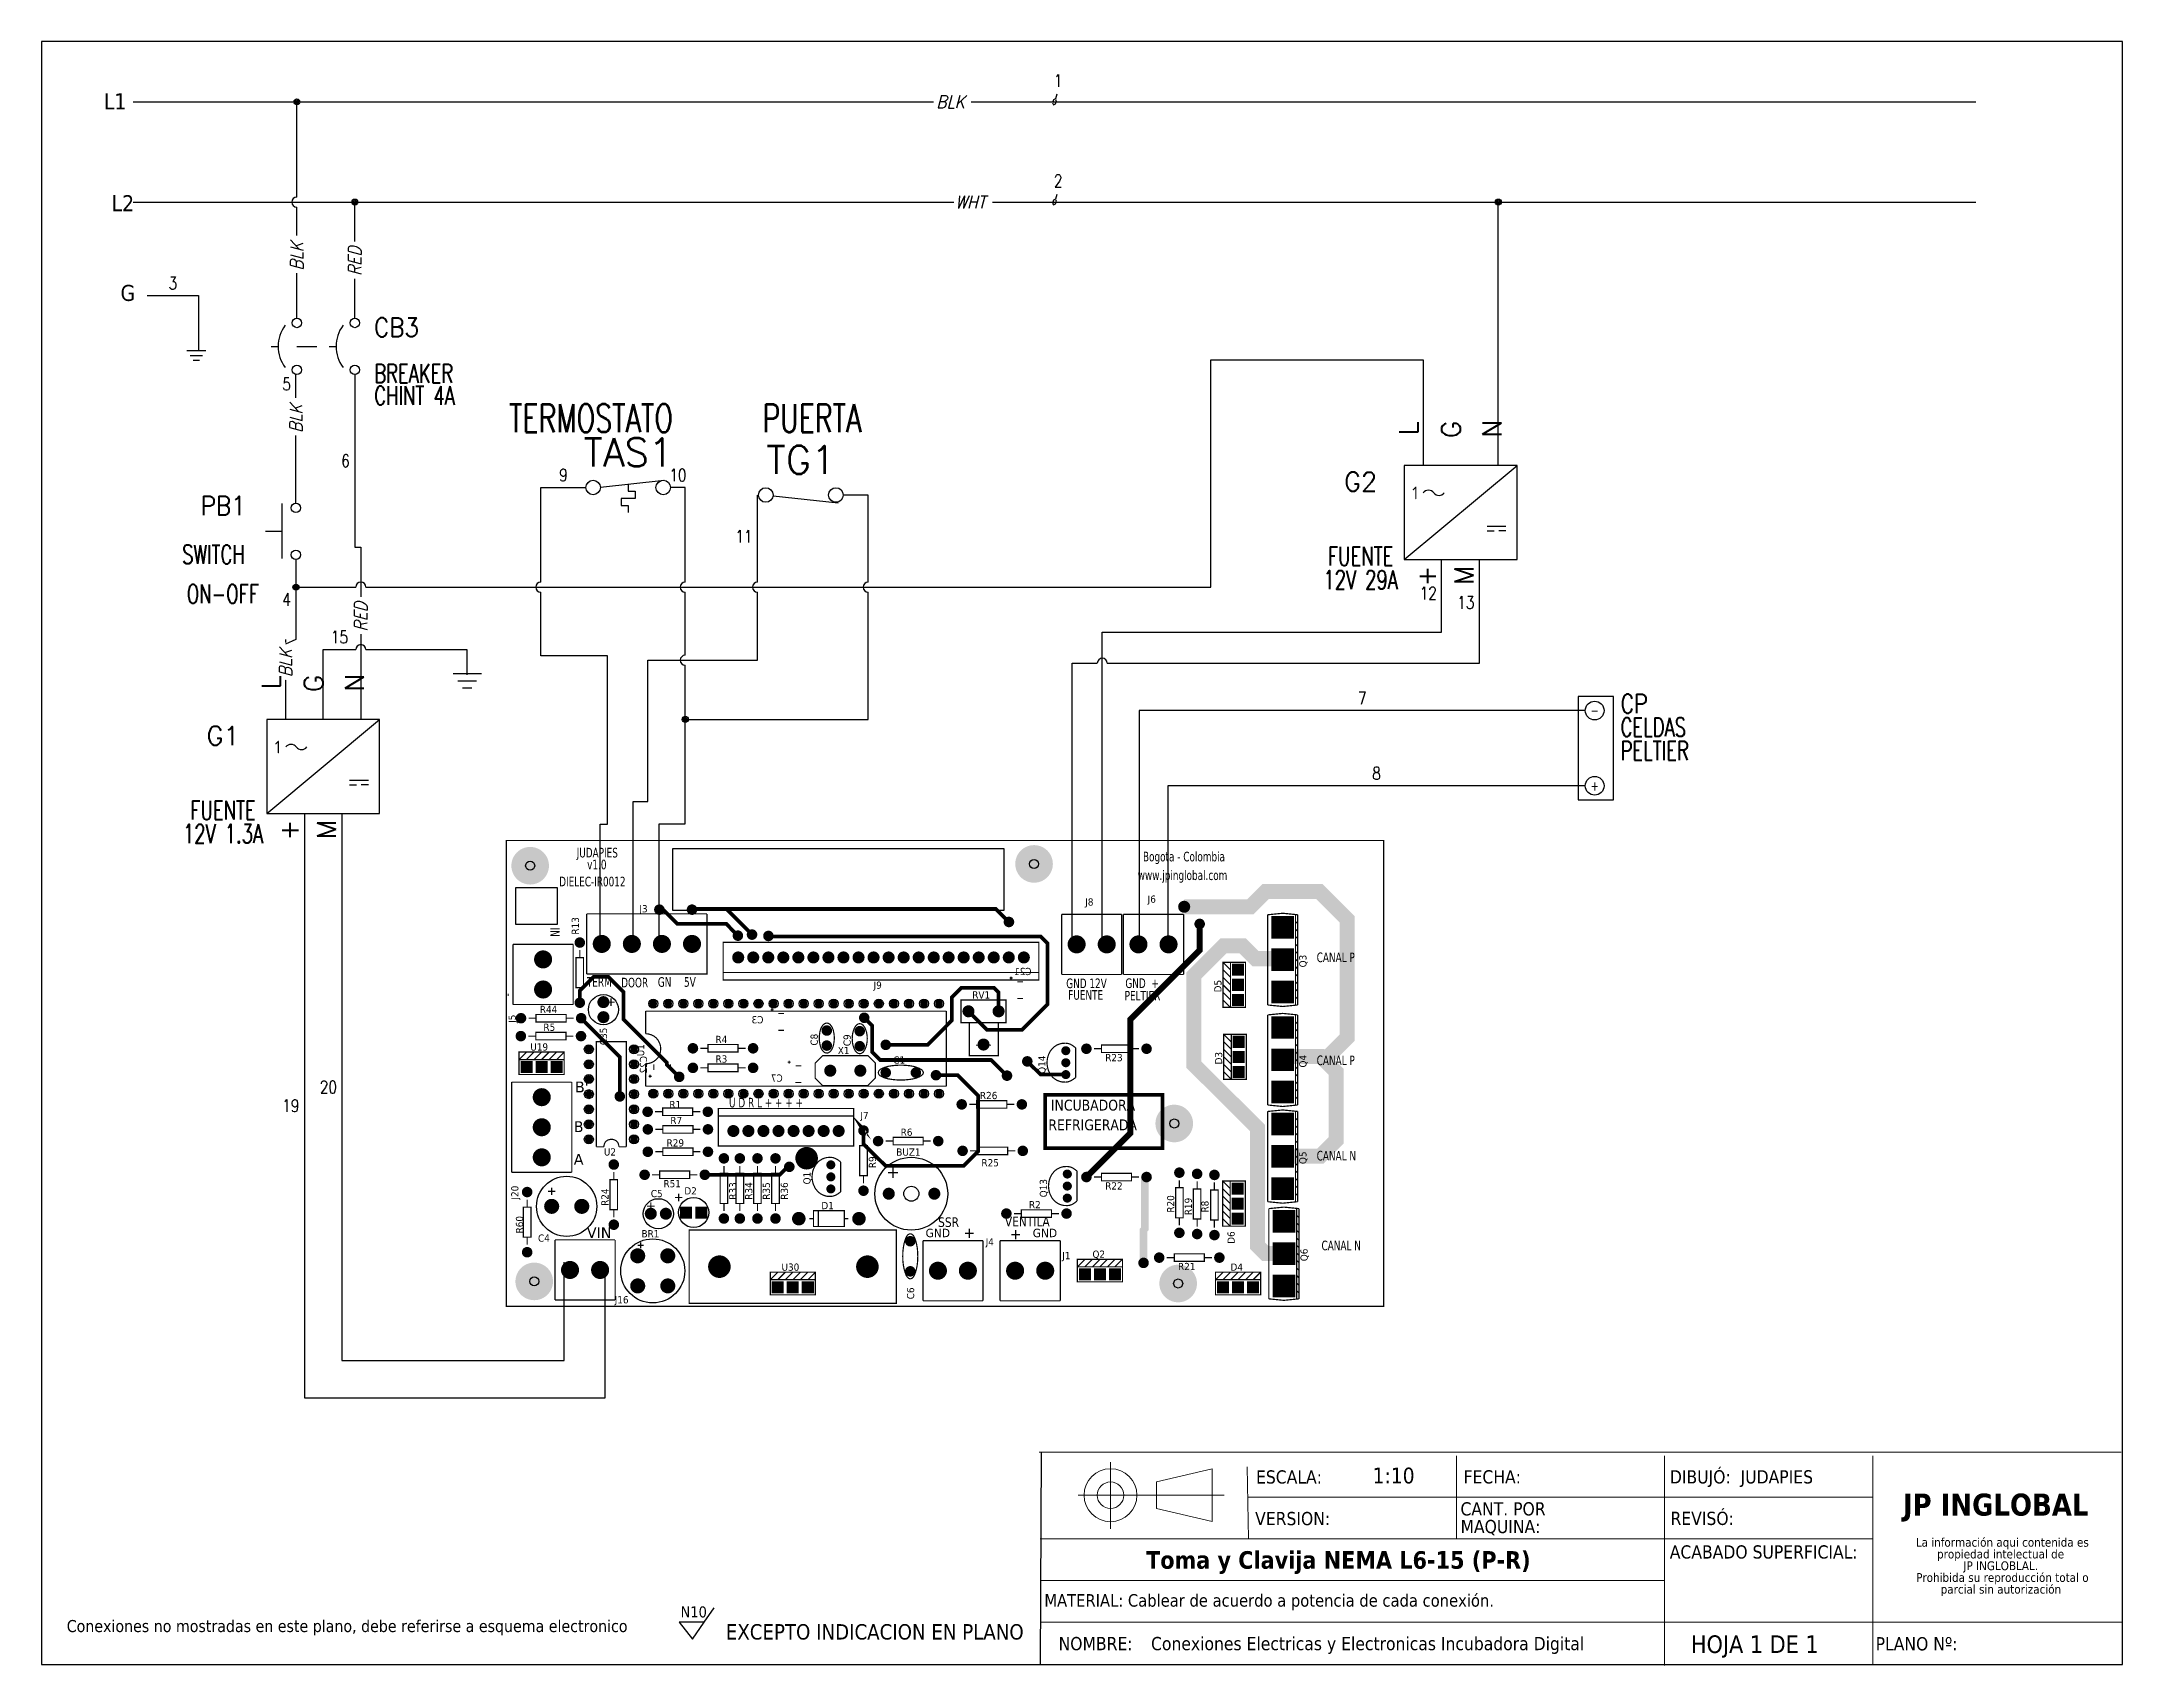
# Model space of a CAD drawing. Header units: millimetres. Extents: x 123.5 to 144.3, y 105.4 to 121.6.
import ezdxf
from ezdxf.enums import TextEntityAlignment as Align

# ---------------------------------------------------------------- set-up
doc = ezdxf.new("R2010")
doc.units = ezdxf.units.MM
doc.linetypes.add('CENTERX2', pattern=[20.32, 12.7, -2.54, 2.54, -2.54])
doc.linetypes.add('HIDDEN2', pattern=[0.1875, 0.125, -0.0625])
for name, color, linetype in [('12632256', 7, 'Continuous'), ('BLK_12AWG', 7, 'Continuous'), ('CONTORNO', 179, 'Continuous'), ('DESC', 250, 'Continuous'), ('LINK', 9, 'Continuous'), ('MISC', 7, 'Continuous'), ('SYMS', 7, 'Continuous'), ('TAGS', 250, 'Continuous'), ('TERMS', 250, 'Continuous'), ('WIRES', 7, 'Continuous')]:
    doc.layers.add(name, color=color, linetype=linetype)
doc.layers.add('WIRENO', color=7, linetype='Continuous', true_color=0x000000)
doc.styles.add('SLDTEXTSTYLE0', font='tahoma.ttf')
doc.styles.add('SLDTEXTSTYLE1', font='')
doc.styles.get("Standard").update_dxf_attribs({"font": 'tahoma.ttf'})
doc.styles.add('WD', font='romans.shx')
doc.styles.add('WD_IEC', font='isocp2.shx', dxfattribs={"width": 0.9, "height": 4})
doc.styles.get('SLDTEXTSTYLE1').set_extended_font_data('Tahoma', bold=True)

msp = doc.modelspace()

# ---------------------------------------------------------------- texts
at = {"attachment_point": 1}
for s, width, insert, char_height in [('L1', 0.37194, (124.126, 121.075), 0.16), ('L2', 0.37194, (124.203, 120.059), 0.16), ('G', 0.37194, (124.292, 119.164), 0.16), ('Conexiones no mostradas en este plano, debe referirse a esquema electronico', 9.45621, (123.756, 105.847), 0.12)]:
    msp.add_mtext_dynamic_manual_height_columns(s, width=width, gutter_width=0.05, heights=[0], dxfattribs=dict(at, insert=insert, char_height=char_height))
at = {"color": 7, "linetype": 'Continuous', "lineweight": 0, "attachment_point": 1, "style": 'SLDTEXTSTYLE0'}
for s, insert, char_height in [('ESCALA:', (135.616, 107.34), 0.1318), ('FECHA:', (137.686, 107.341), 0.1318), ('VERSION:', (135.607, 106.925), 0.1318), ('REVISÓ:', (139.749, 106.927), 0.1318), ('MATERIAL: Cablear de acuerdo a potencia de cada conexión.', (133.505, 106.105), 0.1245), ('\\pi-0.39529,l0.52705,t1.0541;NOMBRE:^IConexiones Electricas y Electronicas Incubadora Digital', (133.515, 105.678), 0.13176), ('HOJA 1 DE 1', (139.953, 105.694), 0.17568), ('PLANO Nº:', (141.795, 105.676), 0.1318)]:
    msp.add_mtext(s, dxfattribs=dict(at, insert=insert, char_height=char_height))
at = {"layer": 'CONTORNO', "color": 7}
for s, insert, char_height, attachment_point, style in [('1:10', (136.988, 107.367), 0.1581, 2, 'SLDTEXTSTYLE0'), ('DIBUJÓ:  JUDAPIES', (139.743, 107.341), 0.13176, 1, 'SLDTEXTSTYLE0'), ('Toma y Clavija NEMA L6-15 (P-R)', (136.437, 106.534), 0.17568, 2, 'SLDTEXTSTYLE1'), ('ACABADO SUPERFICIAL:', (139.742, 106.592), 0.13176, 1, 'SLDTEXTSTYLE0'), ('EXCEPTO INDICACION EN PLANO', (133.299, 105.806), 0.15372, 3, 'SLDTEXTSTYLE0')]:
    msp.add_mtext(s, dxfattribs=dict(at, insert=insert, char_height=char_height, attachment_point=attachment_point, style=style))
at = {"layer": 'CONTORNO', "attachment_point": 1}
for s, insert, char_height, style in [('JP INGLOBAL', (142.067, 107.108), 0.2196, 'SLDTEXTSTYLE1'), ('N10', (129.878, 105.983), 0.1098, 'SLDTEXTSTYLE0')]:
    msp.add_mtext(s, dxfattribs=dict(at, insert=insert, char_height=char_height, style=style))

# ---------------------------------------------------------------- blocks, each defined once
blk = doc.blocks.new('SW_NOTE_2')
at = {"layer": 'CONTORNO', "color": 0, "char_height": 1.0583, "attachment_point": 2, "style": 'SLDTEXTSTYLE0'}
for s, insert in [('La información aqui contenida es ', (10.29, 1.34)), ('propiedad intelectual de', (10.08, -0.07)), ('JP INGLOBLAL.', (10.1, -1.48)), ('Prohibida su reproducción total o ', (10.3, -2.89)), ('parcial sin autorización', (10.12, -4.3))]:
    blk.add_mtext(s, dxfattribs=dict(at, insert=insert))
blk = doc.blocks.new('SW_NOTE_4')
at = {"color": 0, "linetype": 'Continuous', "lineweight": 0, "char_height": 1.587, "attachment_point": 1, "style": 'SLDTEXTSTYLE0'}
for s, insert in [('CANT. POR ', (0, 2.02)), ('MAQUINA:', (0, -0.1))]:
    blk.add_mtext(s, dxfattribs=dict(at, insert=insert))
blk = doc.blocks.new('WD_WNH')
at = {"linetype": 'Continuous', "style": 'WD', "width": 0.8}
blk.add_attdef('WIRENO', text='', height=0.125, dxfattribs=at).set_placement((0, 0.062), align=Align.CENTER)
at = {"style": 'WD', "flags": 1}
for tag, p in [('W01USER', (0, 0.078)), ('W02USER', (0, 0.07)), ('W03USER', (0, 0.062)), ('W04USER', (0, 0.055)), ('W05USER', (0, 0.047)), ('W06USER', (0, 0.039)), ('W07USER', (0, 0.031)), ('W08USER', (0, 0.023)), ('W09USER', (0, 0.016)), ('W10USER', (0, 0.008))]:
    blk.add_attdef(tag, text='', height=0.005, dxfattribs=at).set_placement(p, align=Align.CENTER)
blk = doc.blocks.new('VPW1_1PH')
for p, q in [((-0.125, -0.625), (0.625, 0)), ((0.425, -0.404), (0.55, -0.404)), ((0.425, -0.435), (0.472, -0.435)), ((0.55, -0.435), (0.503, -0.435))]:
    blk.add_line(p, q)
blk.add_lwpolyline([(-0.125, 0), (-0.125, -0.625), (0.625, -0.625), (0.625, 0)], close=True)
for centre, start, end in [((0.036, -0.209), 36.8699, 143.1301), ((0.106, -0.156), 216.8699, 323.1301)]:
    blk.add_arc(centre, 0.0438, start, end)
at = {"style": 'WD_IEC'}
blk.add_text('1', height=0.084, dxfattribs=at).set_placement((-0.034, -0.183), align=Align.MIDDLE_RIGHT)
at = {"linetype": 'Continuous', "style": 'WD', "flags": 8}
for tag, p in [('TERM02', (0.21, 0.728)), ('TERM03', (0.46, 0.728)), ('TERM01', (-0.04, 0.686)), ('TERM04', (0.085, -0.665)), ('TERM05', (0.335, -0.665))]:
    blk.add_attdef(tag, text='', height=0.125, rotation=90, dxfattribs=at).set_placement(p, align=Align.RIGHT)
at = {"style": 'WD', "width": 0.7}
for tag, p in [('INST', (-0.416, 0.169)), ('LOC', (-0.416, -0.001)), ('RATING1', (-0.416, -0.34)), ('XREF', (-0.416, -0.51)), ('DESC1', (-0.416, -0.666)), ('DESC2', (-0.416, -0.822)), ('DESC3', (-0.416, -0.977))]:
    blk.add_attdef(tag, text='', height=0.125, dxfattribs=at).set_placement(p, align=Align.CENTER)
at = {"style": 'WD'}
for tag, p, height, flags in [('X2TERM01', (0, 0), 0.0125, 1), ('X2TERM02', (0.25, 0), 0.0125, 1), ('X2TERM03', (0.5, 0), 0.0125, 1), ('FAMILY', (0.684, -0.525), 0.01, 9), ('X8TERM04', (0.125, -0.625), 0.0125, 1), ('X8TERM05', (0.375, -0.625), 0.0125, 1)]:
    blk.add_attdef(tag, p, '', height=height, dxfattribs=dict(at, flags=flags))
blk.add_attdef('TAG1', text='', height=0.125, dxfattribs=at).set_placement((-0.416, -0.171), align=Align.CENTER)
at = {"linetype": 'Continuous', "style": 'WD', "flags": 9}
for tag, p in [('MFG', (0.709, -0.085)), ('CAT', (0.711, -0.066)), ('ASSYCODE', (0.709, -0.606))]:
    blk.add_attdef(tag, text='', height=0.01, dxfattribs=at).set_placement(p, align=Align.CENTER)
blk = doc.blocks.new('VPB11')
for p, q in [((-0.094, 0.185), (-0.094, -0.18)), ((-0.202, 0), (-0.094, 0))]:
    blk.add_line(p, q)
for centre in [(0, 0.156), (0, -0.156)]:
    blk.add_circle(centre, 0.0312)
at = {"style": 'WD'}
for tag, p, width in [('INST', (0.127, 0.39), 0.7), ('LOC', (0.127, 0.221), 0.7), ('TAG1', (0.127, 0.064), 0.9), ('XREF', (0.129, -0.09), 0.7), ('DESC1', (0.129, -0.242), 0.7), ('DESC2', (0.129, -0.398), 0.7)]:
    blk.add_attdef(tag, p, '', height=0.125, dxfattribs=dict(at, width=width))
at = {"linetype": 'Continuous', "style": 'WD'}
for tag, height, flags, p in [('TERM01', 0.125, 8, (-0.055, 0.222)), ('MFG', 0.01, 9, (-0.142, -0.088)), ('CAT', 0.01, 9, (-0.142, -0.073))]:
    blk.add_attdef(tag, text='', height=height, dxfattribs=dict(at, flags=flags)).set_placement(p, align=Align.RIGHT)
at = {"color": 7, "style": 'WD', "flags": 1}
for tag, p in [('X2TERM01', (0, 0.188)), ('X8TERM02', (0, -0.188))]:
    blk.add_attdef(tag, p, '', height=0.0125, dxfattribs=at)
at = {"color": 7, "style": 'WD'}
for tag, p in [('X4LINK', (-0.266, 0)), ('X1LINK', (0, 0))]:
    blk.add_attdef(tag, p, '', height=0.01, dxfattribs=at)
at = {"style": 'WD'}
for tag, flags, p in [('CONTACT', 1, (-0.142, -0.053)), ('FAMILY', 9, (-0.142, -0.036))]:
    blk.add_attdef(tag, text='', height=0.01, dxfattribs=dict(at, flags=flags)).set_placement(p, align=Align.RIGHT)
at = {"linetype": 'Continuous', "style": 'WD', "flags": 9}
blk.add_attdef('ASSYCODE', text='', height=0.01, dxfattribs=at).set_placement((-0.155, -0.106), align=Align.CENTER)
at = {"linetype": 'Continuous', "style": 'WD', "flags": 8}
blk.add_attdef('TERM02', text='', height=0.125, dxfattribs=at).set_placement((-0.041, -0.229), align=Align.TOP_RIGHT)
blk = doc.blocks.new('VCB1')
at = {"linetype": 'HIDDEN2'}
blk.add_line((-0.171, 0), (-0.125, 0), dxfattribs=at)
for centre in [(0, 0.156), (0, -0.156)]:
    blk.add_circle(centre, 0.0312)
blk.add_arc((0.109, 0), 0.234, 143.1301, 216.8699)
at = {"style": 'WD'}
for tag, p, width in [('INST', (0.219, 0.388), 0.7), ('LOC', (0.219, 0.219), 0.7), ('TAG1', (0.127, 0.064), 0.9), ('XREF', (0.129, -0.09), 0.7), ('DESC1', (0.129, -0.242), 0.7), ('DESC2', (0.129, -0.389), 0.7)]:
    blk.add_attdef(tag, p, '', height=0.125, dxfattribs=dict(at, width=width))
at = {"linetype": 'Continuous', "style": 'WD'}
for tag, height, flags, p in [('TERM01', 0.125, 8, (-0.055, 0.207)), ('MFG', 0.01, 9, (-0.142, -0.088)), ('CAT', 0.01, 9, (-0.142, -0.073))]:
    blk.add_attdef(tag, text='', height=height, dxfattribs=dict(at, flags=flags)).set_placement(p, align=Align.RIGHT)
at = {"style": 'WD', "width": 0.7}
blk.add_attdef('RATING1', text='', height=0.125, dxfattribs=at).set_placement((-0.188, 0.062), align=Align.RIGHT)
at = {"color": 7, "style": 'WD', "flags": 1}
for tag, p in [('X2TERM01', (0, 0.188)), ('X8TERM02', (0, -0.188))]:
    blk.add_attdef(tag, p, '', height=0.0125, dxfattribs=at)
at = {"color": 7, "style": 'WD'}
for tag, p in [('X4LINK', (-0.25, 0)), ('X1LINK', (0, 0))]:
    blk.add_attdef(tag, p, '', height=0.01, dxfattribs=at)
at = {"linetype": 'Continuous', "style": 'WD', "flags": 9}
blk.add_attdef('ASSYCODE', text='', height=0.01, dxfattribs=at).set_placement((-0.153, -0.106), align=Align.CENTER)
at = {"style": 'WD', "flags": 9}
for tag, p in [('CONTACT', (-0.129, -0.129)), ('FAMILY', (-0.142, -0.036))]:
    blk.add_attdef(tag, text='', height=0.01, dxfattribs=at).set_placement(p, align=Align.RIGHT)
at = {"linetype": 'Continuous', "style": 'WD', "flags": 8}
blk.add_attdef('TERM02', text='', height=0.125, dxfattribs=at).set_placement((-0.041, -0.213), align=Align.TOP_RIGHT)
blk = doc.blocks.new('WDDOT')
for radius in [0.03, 0.0187, 0.00929]:
    blk.add_circle((0, 0), radius)
blk = doc.blocks.new('VGND2')
for p, q in [((0.09375, 0), (-0.09375, 0)), ((-0.0625, -0.046875), (0.0625, -0.046875)), ((-0.03125, -0.09375), (0.03125, -0.09375))]:
    blk.add_line(p, q)
at = {"style": 'WD', "flags": 1}
blk.add_attdef('X2TERM01', (0, 0), '', height=0.01, dxfattribs=at)
blk = doc.blocks.new('HTS12')
at = {"linetype": 'Continuous'}
blk.add_line((-0.1231, 0.002), (0.1594, 0.0326), dxfattribs=at)
for p, q in [((0, 0.0153), (0, -0.0168)), ((0.0312, -0.0481), (-0.0312, -0.0481)), ((-0.0312, -0.0481), (-0.0312, -0.0793)), ((-0.0312, -0.0793), (0, -0.0793)), ((0, -0.0168), (0.0312, -0.0168)), ((0, -0.0793), (0, -0.1106)), ((0.0312, -0.0168), (0.0312, -0.0481))]:
    blk.add_line(p, q)
for centre in [(-0.1553, 0), (0.1553, 0)]:
    blk.add_circle(centre, 0.0322)
at = {"style": 'WD', "width": 0.7}
for tag, p in [('INST', (0, 0.7321)), ('LOC', (0, 0.5625)), ('DESC1', (0, 0.4062)), ('DESC2', (0, 0.25)), ('XREF', (0, -0.3144))]:
    blk.add_attdef(tag, text='', height=0.125, dxfattribs=at).set_placement(p, align=Align.CENTER)
at = {"style": 'WD'}
blk.add_attdef('TAG1', text='', height=0.125, dxfattribs=at).set_placement((0, 0.0938), align=Align.CENTER)
for tag, p, height, flags in [('X4TERM01', (-0.1875, 0), 0.0125, 1), ('CONTACT', (0.0376, 0.0204), 0.01, 1), ('FAMILY', (0.0376, 0.0371), 0.01, 9), ('X1TERM02', (0.1875, 0), 0.0125, 1)]:
    blk.add_attdef(tag, p, '', height=height, dxfattribs=dict(at, flags=flags))
for tag, p in [('X2LINK', (0, 0.0781)), ('X8LINK', (0, -0.1406))]:
    blk.add_attdef(tag, p, '', height=0.01, dxfattribs=at)
at = {"linetype": 'Continuous', "style": 'WD', "flags": 9}
for tag, p in [('CAT', (0.0626, -0.0071)), ('ASSYCODE', (0.0625, -0.0469)), ('MFG', (0.0626, -0.0266))]:
    blk.add_attdef(tag, text='', height=0.01, dxfattribs=at).set_placement(p, align=Align.CENTER)
at = {"linetype": 'Continuous', "style": 'WD', "flags": 8}
blk.add_attdef('TERM01', text='', height=0.125, dxfattribs=at).set_placement((-0.25, -0.0158), align=Align.TOP_RIGHT)
blk.add_attdef('TERM02', text='', height=0.125, dxfattribs=at).set_placement((0.25, -0.0158), align=Align.TOP_LEFT)
at = {"style": 'WD', "width": 0.7}
for tag, p in [('RATING1', (0.2754, -0.2988)), ('WDTAGALT', (0.2806, -0.4658))]:
    blk.add_attdef(tag, p, '', height=0.125, dxfattribs=at)
blk = doc.blocks.new('HTG12')
blk.add_line((-0.1233, -0.0035), (0.1652, -0.0347))
for centre in [(-0.1553, 0), (0.1553, 0)]:
    blk.add_circle(centre, 0.0322)
at = {"style": 'WD', "width": 0.7}
for tag, p in [('INST', (0, 0.7321)), ('LOC', (0, 0.5625)), ('DESC1', (0, 0.4062)), ('DESC2', (0, 0.25)), ('XREF', (0, -0.2363)), ('WDTAGALT', (0, -0.3906))]:
    blk.add_attdef(tag, text='', height=0.125, dxfattribs=at).set_placement(p, align=Align.CENTER)
at = {"style": 'WD'}
blk.add_attdef('TAG1', text='', height=0.125, dxfattribs=at).set_placement((0, 0.0938), align=Align.CENTER)
for tag, p in [('X2LINK', (0, 0.2188)), ('X8LINK', (0, -0.0625))]:
    blk.add_attdef(tag, p, '', height=0.01, dxfattribs=at)
for tag, p, height, flags in [('X4TERM01', (-0.1875, 0), 0.0125, 1), ('CONTACT', (0.0376, 0.0204), 0.01, 1), ('FAMILY', (0.0376, 0.0371), 0.01, 9), ('X1TERM02', (0.1875, 0), 0.0125, 1)]:
    blk.add_attdef(tag, p, '', height=height, dxfattribs=dict(at, flags=flags))
at = {"linetype": 'Continuous', "style": 'WD', "flags": 9}
for tag, p in [('CAT', (0.0626, -0.0071)), ('ASSYCODE', (0.0632, -0.0435)), ('MFG', (0.0626, -0.0266))]:
    blk.add_attdef(tag, text='', height=0.01, dxfattribs=at).set_placement(p, align=Align.CENTER)
at = {"linetype": 'Continuous', "style": 'WD', "flags": 8}
blk.add_attdef('TERM01', text='', height=0.125, dxfattribs=at).set_placement((-0.25, -0.0314), align=Align.TOP_RIGHT)
blk.add_attdef('TERM02', text='', height=0.125, dxfattribs=at).set_placement((0.25, -0.0314), align=Align.TOP_LEFT)
blk = doc.blocks.new('WD_WNV')
at = {"linetype": 'Continuous', "style": 'WD', "width": 0.8}
blk.add_attdef('WIRENO', text='', height=0.125, dxfattribs=at).set_placement((-0.05, 0), align=Align.MIDDLE_RIGHT)
at = {"style": 'WD', "flags": 1}
for tag, p in [('W01USER', (-0.062, 0.094)), ('W02USER', (-0.062, 0.086)), ('W03USER', (-0.062, 0.078)), ('W04USER', (-0.062, 0.07)), ('W05USER', (-0.062, 0.062)), ('W06USER', (-0.062, 0.055)), ('W07USER', (-0.062, 0.047)), ('W08USER', (-0.062, 0.039)), ('W09USER', (-0.062, 0.031)), ('W10USER', (-0.062, 0.023))]:
    blk.add_attdef(tag, text='', height=0.005, dxfattribs=at).set_placement(p, align=Align.CENTER)
blk = doc.blocks.new('HT0_LGENERIC')
at = {"style": 'WD', "oblique": 15, "width": 0.9}
blk.add_attdef('COLOR', text='', height=0.125, dxfattribs=at).set_placement((0, 0), align=Align.MIDDLE_CENTER)
at = {"color": 7, "style": 'WD'}
for tag, p in [('X4_TINY_DOT_DONT_REMOVE', (-0.125, 0)), ('X1_TINY_DOT_DONT_REMOVE', (0.125, 0))]:
    blk.add_attdef(tag, p, '', height=0.0001, dxfattribs=at)
at = {"style": 'WD', "flags": 1}
for tag, p in [('X4TERM01', (-0.125, 0)), ('X1TERM01', (0.125, 0))]:
    blk.add_attdef(tag, p, '', height=0.01, dxfattribs=at)
blk = doc.blocks.new('VT0_LGENERIC')
at = {"style": 'WD', "oblique": 15, "width": 0.9}
blk.add_attdef('COLOR', text='', height=0.125, rotation=90, dxfattribs=at).set_placement((0, 0), align=Align.MIDDLE_CENTER)
at = {"style": 'WD', "flags": 1}
for tag, p in [('X2TERM01', (0, 0.25)), ('X8TERM01', (0, -0.25))]:
    blk.add_attdef(tag, p, '', height=0.01, rotation=90, dxfattribs=at)
at = {"color": 7, "style": 'WD'}
for tag, p in [('X2_TINY_DOT_DONT_REMOVE', (0, 0.25)), ('X8_TINY_DOT_DONT_REMOVE', (0, -0.25))]:
    blk.add_attdef(tag, p, '', height=0.0001, rotation=90, dxfattribs=at)
blk = doc.blocks.new('VDV1T6')
for p, q in [((-0.109, 0.344), (-0.109, -0.344)), ((0.125, 0.344), (-0.109, 0.344)), ((0.125, -0.344), (0.125, 0.344)), ((-0.109, -0.344), (0.125, -0.344))]:
    blk.add_line(p, q)
for centre in [(0, 0.25), (0, -0.25)]:
    blk.add_circle(centre, 0.0625)
at = {"style": 'WD'}
for tag, p, width in [('INST', (0.177, 0.559), 0.7), ('LOC', (0.177, 0.39), 0.7), ('TAG1', (0.172, 0.234), 0.8), ('DESC1', (0.172, 0.077), 0.7), ('DESC2', (0.172, -0.079), 0.7), ('RATING1', (0.188, -0.235), 0.7), ('RATING2', (0.188, -0.391), 0.7), ('XREF', (0.172, -0.548), 0.7)]:
    blk.add_attdef(tag, p, '', height=0.125, dxfattribs=dict(at, width=width))
at = {"linetype": 'Continuous', "style": 'WD', "width": 0.8, "flags": 8}
for tag, p in [('TERM02', (0, 0.25)), ('TERM01', (0, -0.25))]:
    blk.add_attdef(tag, text='', height=0.0625, dxfattribs=at).set_placement(p, align=Align.MIDDLE)
at = {"style": 'WD', "flags": 1}
for tag, p in [('X2TERM02', (0, 0.312)), ('X4TERM02', (-0.062, 0.25)), ('X1TERM02', (0.062, 0.25)), ('X4TERM01', (-0.062, -0.25)), ('X1TERM01', (0.062, -0.25)), ('X8TERM01', (0, -0.312))]:
    blk.add_attdef(tag, p, '', height=0.0125, dxfattribs=at)
at = {"linetype": 'Continuous', "style": 'WD', "flags": 9}
blk.add_attdef('ASSYCODE', text='', height=0.01, dxfattribs=at).set_placement((0.203, -0.109), align=Align.CENTER)
at = {"style": 'WD', "flags": 9}
blk.add_attdef('FAMILY', text='', height=0.01, dxfattribs=at).set_placement((0.198, -0.065), align=Align.CENTER)
at = {"linetype": 'Continuous', "style": 'WD', "flags": 1}
for tag, p in [('MFG', (0.203, -0.094)), ('CAT', (0.203, -0.075))]:
    blk.add_attdef(tag, text='', height=0.01, dxfattribs=at).set_placement(p, align=Align.MIDDLE)
blk = doc.blocks.new('EPAD')
at = {"const_width": 0.5}
blk.add_lwpolyline([(-0.25, 0, 1), (0.25, 0, 1)], format="xyb", close=True, dxfattribs=at)
blk = doc.blocks.new('RPAD')
blk.add_trace([(-0.5, -0.5), (-0.5, 0.5), (0.5, -0.5), (0.5, 0.5)])
blk = doc.blocks.new('tar')
for points, const_width in [([(128.765, 110.005), (134.597, 110.005), (134.597, 113.103), (128.765, 113.103), (128.765, 110.005)], 0.008), ([(133.271, 112.662), (133.711, 112.662), (133.812, 112.763), (134.17, 112.763), (134.354, 112.579), (134.354, 111.792), (134.204, 111.642)], 0.1), ([(129.299, 112.615), (129.299, 112.215)], 0.008), ([(130.099, 112.615), (130.099, 112.215), (129.299, 112.215)], 0.008), ([(129.299, 112.615), (130.099, 112.615)], 0.008), ([(130.304, 112.47), (130.227, 112.548), (129.902, 112.548), (129.796, 112.654), (129.782, 112.654), (129.782, 112.643)], 0.025), ([(130.398, 112.477), (130.227, 112.648), (129.999, 112.648), (129.999, 112.643)], 0.025), ([(130.227, 112.648), (132.018, 112.648), (132.106, 112.561)], 0.025), ([(132.456, 112.212), (132.456, 112.612)], 0.008), ([(132.856, 112.612), (132.456, 112.612)], 0.008), ([(132.856, 112.212), (132.856, 112.612)], 0.008), ([(132.867, 112.612), (132.867, 112.212)], 0.008), ([(132.867, 112.612), (133.267, 112.612)], 0.008), ([(133.267, 112.612), (133.267, 112.212)], 0.008), ([(133.826, 112.609), (133.926, 112.619), (134.026, 112.609)], 0.008), ([(133.826, 112.009), (133.826, 112.609)], 0.008), ([(134.011, 112.609), (134.011, 112.009)], 0.008), ([(134.026, 112.609), (134.026, 112.009)], 0.008), ([(131.837, 111.967), (131.961, 111.843), (132.193, 111.843), (132.362, 112.012), (132.362, 112.42), (132.317, 112.465), (130.51, 112.465), (130.507, 112.468)], 0.025), ([(132.621, 110.865), (132.912, 111.156), (132.912, 111.911), (133.374, 112.373), (133.374, 112.548)], 0.04), ([(134.011, 112.564), (134.026, 112.549)], 0.008), ([(134.011, 112.514), (134.026, 112.499)], 0.008), ([(134.011, 112.514), (134.026, 112.499)], 0.008), ([(134.011, 112.464), (134.026, 112.449)], 0.008), ([(134.011, 112.464), (134.026, 112.449)], 0.008), ([(128.809, 112.412), (129.209, 112.412)], 0.008), ([(128.809, 112.012), (128.809, 112.412)], 0.008), ([(129.209, 112.012), (129.209, 112.412)], 0.008), ([(129.228, 112.124), (129.278, 112.124), (129.278, 112.324), (129.228, 112.324), (129.228, 112.124)], 0.008), ([(129.253, 112.324), (129.253, 112.374)], 0.008), ([(130.206, 112.175), (132.305, 112.175), (132.305, 112.425), (130.206, 112.425), (130.206, 112.175)], 0.008), ([(133.934, 110.356), (133.811, 110.356), (133.758, 110.409), (133.758, 111.191), (133.335, 111.613), (133.335, 112.205), (133.532, 112.402), (133.661, 112.402), (133.746, 112.317), (133.92, 112.317), (133.926, 112.31)], 0.1), ([(134.011, 112.414), (134.026, 112.399)], 0.008), ([(134.011, 112.414), (134.026, 112.399)], 0.008), ([(134.011, 112.364), (134.026, 112.349)], 0.008), ([(134.011, 112.364), (134.026, 112.349)], 0.008), ([(129.253, 112.024), (129.253, 112.104), (129.345, 112.196), (129.443, 112.196), (129.544, 112.095), (129.544, 111.914), (129.831, 111.627), (129.831, 111.613), (129.914, 111.531)], 0.025), ([(132.305, 112.225), (130.206, 112.225)], 0.008), ([(132.13, 112.188), (132.11, 112.188)], 0.008), ([(132.12, 112.178), (132.12, 112.198)], 0.008), ([(132.856, 112.212), (132.456, 112.212)], 0.008), ([(132.867, 112.212), (133.267, 112.212)], 0.008), ([(133.579, 111.993), (133.679, 111.993), (133.679, 112.293), (133.579, 112.293), (133.579, 111.993), (133.529, 111.993), (133.529, 112.293), (133.579, 112.293)], 0.008), ([(133.579, 112.243), (133.529, 112.293)], 0.008), ([(133.579, 112.193), (133.529, 112.243)], 0.008), ([(133.579, 112.143), (133.529, 112.193)], 0.008), ([(134.011, 112.314), (134.026, 112.299)], 0.008), ([(134.011, 112.314), (134.026, 112.299)], 0.008), ([(134.011, 112.264), (134.026, 112.249)], 0.008), ([(134.011, 112.264), (134.026, 112.249)], 0.008), ([(134.011, 112.214), (134.026, 112.199)], 0.008), ([(134.011, 112.214), (134.026, 112.199)], 0.008), ([(129.253, 112.074), (129.253, 112.124)], 0.008), ([(129.46, 112.053), (129.46, 112.003)], 0.008), ([(131.287, 111.744), (131.566, 111.744), (131.727, 111.907), (131.727, 112.061), (131.789, 112.123), (132.006, 112.123), (132.037, 112.092), (132.037, 111.967)], 0.025), ([(132.2, 112.052), (132.161, 112.052)], 0.008), ([(132.2, 112.163), (132.162, 112.163)], 0.008), ([(133.579, 112.093), (133.529, 112.143)], 0.008), ([(133.579, 112.043), (133.529, 112.093)], 0.008), ([(134.011, 112.164), (134.026, 112.149)], 0.008), ([(134.011, 112.164), (134.026, 112.149)], 0.008), ([(134.011, 112.114), (134.026, 112.099)], 0.008), ([(134.011, 112.114), (134.026, 112.099)], 0.008), ([(134.011, 112.064), (134.026, 112.049)], 0.008), ([(128.809, 112.012), (129.209, 112.012)], 0.008), ([(128.912, 111.921), (128.962, 111.921)], 0.008), ([(128.962, 111.896), (129.162, 111.896), (129.162, 111.946), (128.962, 111.946), (128.962, 111.896)], 0.008), ([(129.162, 111.921), (129.212, 111.921)], 0.008), ([(129.262, 111.921), (129.519, 111.664), (129.519, 111.401)], 0.025), ([(129.485, 112.028), (129.435, 112.028)], 0.008), ([(129.691, 111.818), (129.691, 111.968)], 0.008), ([(129.691, 111.968), (131.69, 111.968)], 0.008), ([(130.541, 111.977), (130.521, 111.977)], 0.008), ([(130.531, 111.967), (130.531, 111.987)], 0.008), ([(130.611, 111.952), (130.573, 111.952)], 0.008), ([(132.093, 111.539), (131.987, 111.643), (131.279, 111.643), (131.25, 111.643), (131.197, 111.696), (131.197, 111.871), (131.144, 111.924)], 0.025), ([(131.69, 111.968), (131.69, 111.469)], 0.008), ([(131.787, 111.892), (132.087, 111.892), (132.087, 112.042), (131.787, 112.042), (131.787, 111.892)], 0.008), ([(133.579, 111.993), (133.529, 112.043)], 0.008), ([(133.826, 112.009), (133.926, 111.999), (134.026, 112.009)], 0.008), ([(133.826, 111.943), (133.926, 111.953), (134.026, 111.943)], 0.008), ([(133.826, 111.344), (133.826, 111.943)], 0.008), ([(134.011, 111.943), (134.011, 111.344)], 0.008), ([(134.026, 111.943), (134.026, 111.344)], 0.008), ([(128.911, 111.802), (128.961, 111.802)], 0.008), ([(128.961, 111.777), (129.161, 111.777), (129.161, 111.827), (128.961, 111.827), (128.961, 111.777)], 0.008), ([(129.161, 111.802), (129.211, 111.802)], 0.008), ([(129.791, 111.718), (129.789, 111.738), (129.783, 111.757), (129.774, 111.774), (129.762, 111.789), (129.747, 111.801), (129.73, 111.81), (129.711, 111.816), (129.691, 111.818)], 0.008), ([(130.611, 111.841), (130.572, 111.841)], 0.008), ([(130.895, 111.889), (130.885, 111.887), (130.875, 111.881), (130.867, 111.872), (130.859, 111.86), (130.853, 111.845), (130.849, 111.828), (130.846, 111.809), (130.845, 111.789)], 0.008), ([(130.895, 111.689), (130.885, 111.691), (130.875, 111.697), (130.867, 111.706), (130.859, 111.718), (130.853, 111.733), (130.849, 111.75), (130.846, 111.769), (130.845, 111.789)], 0.008), ([(130.895, 111.889), (130.905, 111.887), (130.915, 111.881), (130.923, 111.872), (130.931, 111.86), (130.937, 111.845), (130.941, 111.828), (130.944, 111.809), (130.945, 111.789)], 0.008), ([(130.895, 111.689), (130.905, 111.691), (130.915, 111.697), (130.923, 111.706), (130.931, 111.718), (130.937, 111.733), (130.941, 111.75), (130.944, 111.769), (130.945, 111.789)], 0.008), ([(131.114, 111.885), (131.104, 111.883), (131.094, 111.877), (131.086, 111.868), (131.079, 111.856), (131.073, 111.841), (131.068, 111.824), (131.065, 111.805), (131.064, 111.785)], 0.008), ([(131.114, 111.685), (131.104, 111.687), (131.094, 111.693), (131.086, 111.702), (131.079, 111.714), (131.073, 111.729), (131.068, 111.746), (131.065, 111.765), (131.064, 111.785)], 0.008), ([(131.114, 111.885), (131.124, 111.883), (131.134, 111.877), (131.142, 111.868), (131.149, 111.856), (131.155, 111.841), (131.16, 111.824), (131.163, 111.805), (131.164, 111.785)], 0.008), ([(131.114, 111.685), (131.124, 111.687), (131.134, 111.693), (131.142, 111.702), (131.149, 111.714), (131.155, 111.729), (131.16, 111.746), (131.163, 111.765), (131.164, 111.785)], 0.008), ([(131.842, 111.672), (132.035, 111.672), (132.035, 111.892), (131.842, 111.892), (131.842, 111.672)], 0.008), ([(133.584, 111.515), (133.684, 111.515), (133.684, 111.814), (133.584, 111.814), (133.584, 111.515), (133.534, 111.515), (133.534, 111.814), (133.584, 111.814)], 0.008), ([(133.584, 111.764), (133.534, 111.814)], 0.008), ([(134.011, 111.898), (134.026, 111.883)], 0.008), ([(134.011, 111.848), (134.026, 111.833)], 0.008), ([(134.011, 111.848), (134.026, 111.833)], 0.008), ([(134.011, 111.798), (134.026, 111.783)], 0.008), ([(134.011, 111.798), (134.026, 111.783)], 0.008), ([(128.849, 111.646), (128.849, 111.696), (129.149, 111.696), (129.149, 111.646)], 0.008), ([(128.849, 111.646), (128.899, 111.696)], 0.008), ([(128.849, 111.547), (129.149, 111.547), (129.149, 111.646), (128.849, 111.646), (128.849, 111.547)], 0.008), ([(128.899, 111.646), (128.949, 111.696)], 0.008), ([(128.949, 111.646), (128.999, 111.696)], 0.008), ([(128.999, 111.646), (129.049, 111.696)], 0.008), ([(129.049, 111.646), (129.099, 111.696)], 0.008), ([(129.099, 111.646), (129.149, 111.696)], 0.008), ([(129.563, 111.066), (129.563, 111.765), (129.363, 111.765), (129.363, 111.066)], 0.008), ([(129.791, 111.718), (129.789, 111.697), (129.783, 111.678), (129.774, 111.661), (129.762, 111.647), (129.747, 111.635), (129.73, 111.626), (129.711, 111.62), (129.691, 111.618)], 0.008), ([(130.055, 111.721), (130.105, 111.721)], 0.008), ([(130.105, 111.696), (130.305, 111.696), (130.305, 111.746), (130.105, 111.746), (130.105, 111.696)], 0.008), ([(130.305, 111.721), (130.355, 111.721)], 0.008), ([(130.645, 111.619), (130.645, 111.639)], 0.008), ([(130.868, 111.672), (131.168, 111.672), (131.218, 111.622), (131.218, 111.523), (131.168, 111.473), (130.868, 111.473), (130.818, 111.523), (130.818, 111.622), (130.868, 111.672)], 0.008), ([(131.987, 111.742), (131.887, 111.742)], 0.008), ([(132.484, 111.546), (132.317, 111.546), (132.228, 111.634)], 0.025), ([(132.484, 111.755), (132.459, 111.754), (132.447, 111.751), (132.435, 111.747), (132.424, 111.742), (132.414, 111.736), (132.404, 111.729), (132.395, 111.72), (132.38, 111.701), (132.369, 111.678), (132.365, 111.666), (132.362, 111.653), (132.36, 111.639), (132.359, 111.625)], 0.008), ([(132.484, 111.755), (132.499, 111.753), (132.515, 111.748), (132.531, 111.738), (132.549, 111.725)], 0.008), ([(132.549, 111.526), (132.549, 111.725)], 0.008), ([(132.721, 111.718), (132.671, 111.718)], 0.008), ([(132.721, 111.693), (132.921, 111.693), (132.921, 111.743), (132.721, 111.743), (132.721, 111.693)], 0.008), ([(132.971, 111.718), (132.921, 111.718)], 0.008), ([(133.584, 111.714), (133.534, 111.764)], 0.008), ([(133.584, 111.664), (133.534, 111.714)], 0.008), ([(133.584, 111.614), (133.534, 111.664)], 0.008), ([(133.926, 111.003), (134.075, 111.003), (134.176, 111.003), (134.281, 111.108), (134.281, 111.565), (134.204, 111.642), (134.181, 111.666), (134.136, 111.666), (133.948, 111.666), (133.926, 111.644)], 0.1), ([(134.011, 111.748), (134.026, 111.733)], 0.008), ([(134.011, 111.748), (134.026, 111.733)], 0.008), ([(134.011, 111.698), (134.026, 111.683)], 0.008), ([(134.011, 111.698), (134.026, 111.683)], 0.008), ([(134.011, 111.648), (134.026, 111.633)], 0.008), ([(134.011, 111.648), (134.026, 111.633)], 0.008), ([(129.2, 111.496), (128.8, 111.496)], 0.008), ([(128.8, 111.496), (128.8, 110.896)], 0.008), ([(129.2, 110.896), (129.2, 111.496)], 0.008), ([(129.691, 111.469), (129.691, 111.618)], 0.008), ([(129.73, 111.535), (129.71, 111.535)], 0.008), ([(129.72, 111.545), (129.72, 111.525)], 0.008), ([(129.745, 111.614), (129.745, 111.576)], 0.008), ([(129.856, 111.614), (129.856, 111.575)], 0.008), ([(130.055, 111.591), (130.105, 111.591)], 0.008), ([(130.105, 111.566), (130.305, 111.566), (130.305, 111.616), (130.105, 111.616), (130.105, 111.566)], 0.008), ([(130.305, 111.591), (130.355, 111.591)], 0.008), ([(130.655, 111.629), (130.635, 111.629)], 0.008), ([(130.725, 111.494), (130.686, 111.494)], 0.008), ([(130.725, 111.604), (130.687, 111.604)], 0.008), ([(131.621, 111.542), (131.765, 111.542), (131.902, 111.405), (131.902, 111.036), (131.819, 110.953), (131.806, 110.94), (131.285, 110.94), (131.139, 111.085), (131.139, 111.182), (131.127, 111.194), (131.139, 111.174)], 0.025), ([(131.237, 111.559), (131.24, 111.569), (131.248, 111.579), (131.262, 111.587), (131.28, 111.594), (131.302, 111.601), (131.328, 111.605), (131.356, 111.608), (131.387, 111.609)], 0.008), ([(131.237, 111.559), (131.24, 111.549), (131.248, 111.54), (131.262, 111.532), (131.28, 111.524), (131.302, 111.518), (131.328, 111.514), (131.356, 111.511), (131.387, 111.51)], 0.008), ([(131.537, 111.559), (131.534, 111.569), (131.525, 111.579), (131.511, 111.587), (131.493, 111.594), (131.471, 111.601), (131.446, 111.605), (131.418, 111.608), (131.387, 111.609)], 0.008), ([(131.537, 111.559), (131.534, 111.549), (131.525, 111.54), (131.511, 111.532), (131.493, 111.524), (131.471, 111.518), (131.446, 111.514), (131.418, 111.511), (131.387, 111.51)], 0.008), ([(132.484, 111.496), (132.459, 111.497), (132.447, 111.5), (132.435, 111.504), (132.424, 111.509), (132.414, 111.515), (132.404, 111.522), (132.395, 111.53), (132.38, 111.55), (132.369, 111.572), (132.365, 111.585), (132.362, 111.598), (132.36, 111.611), (132.359, 111.625)], 0.008), ([(132.484, 111.496), (132.499, 111.498), (132.515, 111.504), (132.531, 111.513), (132.549, 111.526)], 0.008), ([(133.584, 111.564), (133.534, 111.614)], 0.008), ([(133.584, 111.515), (133.534, 111.564)], 0.008), ([(134.011, 111.598), (134.026, 111.583)], 0.008), ([(134.011, 111.598), (134.026, 111.583)], 0.008), ([(134.011, 111.549), (134.026, 111.534)], 0.008), ([(134.011, 111.549), (134.026, 111.534)], 0.008), ([(134.011, 111.499), (134.026, 111.484)], 0.008), ([(134.011, 111.499), (134.026, 111.484)], 0.008), ([(129.691, 111.469), (131.69, 111.469)], 0.008), ([(131.892, 111.323), (132.092, 111.323), (132.092, 111.373), (131.892, 111.373), (131.892, 111.323)], 0.008), ([(132.347, 111.057), (133.127, 111.057), (133.127, 111.411), (132.347, 111.411), (132.347, 111.057)], 0.025), ([(134.011, 111.449), (134.026, 111.434)], 0.008), ([(134.011, 111.449), (134.026, 111.434)], 0.008), ([(134.011, 111.399), (134.026, 111.384)], 0.008), ([(129.754, 111.299), (129.804, 111.299)], 0.008), ([(129.804, 111.274), (130.004, 111.274), (130.004, 111.324), (129.804, 111.324), (129.804, 111.274)], 0.008), ([(130.004, 111.299), (130.054, 111.299)], 0.008), ([(130.174, 111.071), (131.074, 111.071), (131.074, 111.321), (130.174, 111.321), (130.174, 111.071)], 0.008), ([(130.174, 111.271), (131.074, 111.271)], 0.008), ([(131.892, 111.348), (131.842, 111.348)], 0.008), ([(132.142, 111.348), (132.092, 111.348)], 0.008), ([(133.826, 111.344), (133.926, 111.334), (134.026, 111.344)], 0.008), ([(133.826, 111.301), (133.926, 111.311), (134.026, 111.301)], 0.008), ([(133.826, 110.701), (133.826, 111.301)], 0.008), ([(134.011, 111.301), (134.011, 110.701)], 0.008), ([(134.011, 111.256), (134.026, 111.241)], 0.008), ([(134.026, 111.301), (134.026, 110.701)], 0.008), ([(129.463, 111.116), (129.453, 111.115), (129.443, 111.112), (129.435, 111.108), (129.427, 111.102), (129.421, 111.095), (129.417, 111.086), (129.414, 111.076), (129.413, 111.066)], 0.008), ([(129.463, 111.116), (129.473, 111.115), (129.483, 111.112), (129.492, 111.108), (129.499, 111.102), (129.505, 111.095), (129.509, 111.086), (129.512, 111.076), (129.513, 111.066)], 0.008), ([(129.755, 111.182), (129.805, 111.182)], 0.008), ([(129.805, 111.157), (130.005, 111.157), (130.005, 111.207), (129.805, 111.207), (129.805, 111.157)], 0.008), ([(130.005, 111.182), (130.055, 111.182)], 0.008), ([(131.139, 111.124), (131.139, 111.074)], 0.008), ([(131.286, 111.104), (131.336, 111.104)], 0.008), ([(131.336, 111.079), (131.536, 111.079), (131.536, 111.129), (131.336, 111.129), (131.336, 111.079)], 0.008), ([(131.536, 111.104), (131.586, 111.104)], 0.008), ([(134.011, 111.206), (134.026, 111.191)], 0.008), ([(134.011, 111.206), (134.026, 111.191)], 0.008), ([(134.011, 111.156), (134.026, 111.141)], 0.008), ([(134.011, 111.156), (134.026, 111.141)], 0.008), ([(134.011, 111.106), (134.026, 111.091)], 0.008), ([(134.011, 111.106), (134.026, 111.091)], 0.008), ([(129.413, 111.066), (129.363, 111.066)], 0.008), ([(129.563, 111.066), (129.513, 111.066)], 0.008), ([(129.755, 111.033), (129.805, 111.033)], 0.008), ([(129.805, 111.008), (130.005, 111.008), (130.005, 111.058), (129.805, 111.058), (129.805, 111.008)], 0.008), ([(130.005, 111.033), (130.055, 111.033)], 0.008), ([(130.084, 110.88), (130.582, 110.88), (130.635, 110.933), (130.646, 110.933)], 0.025), ([(130.922, 110.996), (130.897, 110.995), (130.885, 110.992), (130.873, 110.988), (130.862, 110.983), (130.852, 110.977), (130.842, 110.97), (130.833, 110.961), (130.818, 110.942), (130.807, 110.919), (130.803, 110.907), (130.8, 110.894), (130.798, 110.88), (130.797, 110.866)], 0.008), ([(130.922, 110.996), (130.937, 110.994), (130.953, 110.988), (130.969, 110.979), (130.987, 110.966)], 0.008), ([(130.987, 110.766), (130.987, 110.966)], 0.008), ([(131.114, 110.874), (131.164, 110.874), (131.164, 111.074), (131.114, 111.074), (131.114, 110.874)], 0.008), ([(131.848, 111.039), (131.898, 111.039)], 0.008), ([(131.898, 111.014), (132.098, 111.014), (132.098, 111.064), (131.898, 111.064), (131.898, 111.014)], 0.008), ([(132.098, 111.039), (132.148, 111.039)], 0.008), ([(134.011, 111.056), (134.026, 111.041)], 0.008), ([(134.011, 111.056), (134.026, 111.041)], 0.008), ([(134.011, 111.006), (134.026, 110.991)], 0.008), ([(134.011, 111.006), (134.026, 110.991)], 0.008), ([(134.011, 110.956), (134.026, 110.941)], 0.008), ([(134.011, 110.956), (134.026, 110.941)], 0.008), ([(129.2, 110.896), (128.8, 110.896)], 0.008), ([(129.454, 110.648), (129.504, 110.648), (129.504, 110.848), (129.454, 110.848), (129.454, 110.648)], 0.008), ([(129.479, 110.848), (129.479, 110.898)], 0.008), ([(129.784, 110.88), (129.734, 110.88)], 0.008), ([(129.784, 110.855), (129.984, 110.855), (129.984, 110.905), (129.784, 110.905), (129.784, 110.855)], 0.008), ([(130.034, 110.88), (129.984, 110.88)], 0.008), ([(130.186, 110.689), (130.236, 110.689), (130.236, 110.889), (130.186, 110.889), (130.186, 110.689)], 0.008), ([(130.211, 110.939), (130.211, 110.889)], 0.008), ([(130.292, 110.689), (130.342, 110.689), (130.342, 110.889), (130.292, 110.889), (130.292, 110.689)], 0.008), ([(130.317, 110.939), (130.317, 110.889)], 0.008), ([(130.409, 110.689), (130.459, 110.689), (130.459, 110.889), (130.409, 110.889), (130.409, 110.689)], 0.008), ([(130.434, 110.939), (130.434, 110.889)], 0.008), ([(130.529, 110.689), (130.579, 110.689), (130.579, 110.889), (130.529, 110.889), (130.529, 110.689)], 0.008), ([(130.554, 110.939), (130.554, 110.889)], 0.008), ([(130.922, 110.736), (130.897, 110.737), (130.885, 110.74), (130.873, 110.744), (130.862, 110.749), (130.852, 110.755), (130.842, 110.762), (130.833, 110.771), (130.818, 110.79), (130.807, 110.813), (130.803, 110.825), (130.8, 110.838), (130.798, 110.852), (130.797, 110.866)], 0.008), ([(131.139, 110.874), (131.139, 110.824)], 0.008), ([(132.494, 110.935), (132.469, 110.934), (132.457, 110.931), (132.445, 110.927), (132.434, 110.922), (132.424, 110.916), (132.414, 110.909), (132.405, 110.9), (132.39, 110.881), (132.379, 110.858), (132.375, 110.846), (132.372, 110.833), (132.37, 110.819), (132.369, 110.805)], 0.008), ([(132.494, 110.675), (132.469, 110.676), (132.457, 110.679), (132.445, 110.683), (132.434, 110.688), (132.424, 110.694), (132.414, 110.701), (132.405, 110.71), (132.39, 110.729), (132.379, 110.752), (132.375, 110.764), (132.372, 110.777), (132.37, 110.791), (132.369, 110.805)], 0.008), ([(132.494, 110.935), (132.509, 110.933), (132.525, 110.928), (132.541, 110.918), (132.559, 110.905)], 0.008), ([(132.559, 110.705), (132.559, 110.905)], 0.008), ([(132.721, 110.865), (132.671, 110.865)], 0.008), ([(132.721, 110.84), (132.921, 110.84), (132.921, 110.89), (132.721, 110.89), (132.721, 110.84)], 0.008), ([(132.971, 110.865), (132.921, 110.865)], 0.008), ([(133.001, 110.294), (133.001, 110.512), (133.009, 110.521), (133.009, 110.853), (133.021, 110.865)], 0.05), ([(133.239, 110.844), (133.239, 110.794)], 0.008), ([(133.357, 110.786), (133.357, 110.836)], 0.008), ([(133.472, 110.829), (133.472, 110.779)], 0.008), ([(133.577, 110.538), (133.677, 110.538), (133.677, 110.838), (133.577, 110.838), (133.577, 110.538), (133.527, 110.538), (133.527, 110.838), (133.577, 110.838)], 0.008), ([(133.577, 110.788), (133.527, 110.838)], 0.008), ([(134.011, 110.906), (134.026, 110.891)], 0.008), ([(134.011, 110.906), (134.026, 110.891)], 0.008), ([(134.011, 110.856), (134.026, 110.841)], 0.008), ([(134.011, 110.856), (134.026, 110.841)], 0.008), ([(134.011, 110.806), (134.026, 110.791)], 0.008), ([(134.011, 110.806), (134.026, 110.791)], 0.008), ([(128.878, 110.465), (128.928, 110.465), (128.928, 110.665), (128.878, 110.665), (128.878, 110.465)], 0.008), ([(128.903, 110.665), (128.903, 110.715)], 0.008), ([(129.041, 110.77), (129.091, 110.77)], 0.008), ([(129.066, 110.795), (129.066, 110.745)], 0.008), ([(129.7, 110.671), (129.75, 110.671)], 0.008), ([(129.725, 110.696), (129.725, 110.646)], 0.008), ([(129.885, 110.729), (129.935, 110.729)], 0.008), ([(129.91, 110.754), (129.91, 110.704)], 0.008), ([(130.211, 110.689), (130.211, 110.639)], 0.008), ([(130.317, 110.689), (130.317, 110.639)], 0.008), ([(130.434, 110.689), (130.434, 110.639)], 0.008), ([(130.554, 110.689), (130.554, 110.639)], 0.008), ([(130.922, 110.736), (130.937, 110.738), (130.953, 110.744), (130.969, 110.753), (130.987, 110.766)], 0.008), ([(132.494, 110.675), (132.509, 110.677), (132.525, 110.682), (132.541, 110.692), (132.559, 110.705)], 0.008), ([(133.214, 110.594), (133.264, 110.594), (133.264, 110.794), (133.214, 110.794), (133.214, 110.594)], 0.008), ([(133.332, 110.586), (133.382, 110.586), (133.382, 110.786), (133.332, 110.786), (133.332, 110.586)], 0.008), ([(133.447, 110.579), (133.497, 110.579), (133.497, 110.779), (133.447, 110.779), (133.447, 110.579)], 0.008), ([(133.577, 110.738), (133.527, 110.788)], 0.008), ([(133.577, 110.688), (133.527, 110.738)], 0.008), ([(133.577, 110.638), (133.527, 110.688)], 0.008), ([(133.826, 110.701), (133.926, 110.691), (134.026, 110.701)], 0.008), ([(133.834, 110.655), (133.934, 110.665), (134.034, 110.655)], 0.008), ([(134.011, 110.756), (134.026, 110.741)], 0.008), ([(129.479, 110.598), (129.479, 110.648)], 0.008), ([(130.779, 110.588), (130.807, 110.588)], 0.008), ([(130.807, 110.536), (131.011, 110.536), (131.011, 110.641), (130.807, 110.641), (130.807, 110.536)], 0.008), ([(130.839, 110.64), (130.839, 110.537)], 0.008), ([(131.011, 110.588), (131.039, 110.588)], 0.008), ([(132.139, 110.622), (132.189, 110.622)], 0.008), ([(132.189, 110.597), (132.389, 110.597), (132.389, 110.647), (132.189, 110.647), (132.189, 110.597)], 0.008), ([(132.389, 110.622), (132.439, 110.622)], 0.008), ([(133.239, 110.594), (133.239, 110.544)], 0.008), ([(133.357, 110.536), (133.357, 110.586)], 0.008), ([(133.472, 110.579), (133.472, 110.529)], 0.008), ([(133.577, 110.588), (133.527, 110.638)], 0.008), ([(133.577, 110.538), (133.527, 110.588)], 0.008), ([(133.834, 110.055), (133.834, 110.655)], 0.008), ([(134.019, 110.655), (134.019, 110.055)], 0.008), ([(134.019, 110.61), (134.034, 110.595)], 0.008), ([(134.019, 110.56), (134.034, 110.545)], 0.008), ([(134.019, 110.56), (134.034, 110.545)], 0.008), ([(134.034, 110.655), (134.034, 110.055)], 0.008), ([(128.903, 110.415), (128.903, 110.465)], 0.008), ([(129.088, 110.047), (129.088, 110.447)], 0.008), ([(129.488, 110.447), (129.088, 110.447)], 0.008), ([(129.488, 110.047), (129.488, 110.447)], 0.008), ([(129.638, 110.411), (129.678, 110.411)], 0.008), ([(129.658, 110.431), (129.658, 110.391)], 0.008), ([(129.98, 110.025), (131.358, 110.025), (131.358, 110.513), (129.98, 110.513), (129.98, 110.025)], 0.008), ([(131.45, 110.488), (131.44, 110.485), (131.43, 110.477), (131.422, 110.463), (131.415, 110.445), (131.409, 110.423), (131.404, 110.397), (131.401, 110.369), (131.4, 110.338)], 0.008), ([(131.45, 110.488), (131.46, 110.485), (131.47, 110.477), (131.478, 110.463), (131.485, 110.445), (131.491, 110.423), (131.496, 110.397), (131.499, 110.369), (131.5, 110.338)], 0.008), ([(131.534, 110.042), (131.534, 110.442)], 0.008), ([(131.933, 110.442), (131.534, 110.442)], 0.008), ([(131.933, 110.042), (131.933, 110.442)], 0.008), ([(132.047, 110.442), (132.047, 110.042)], 0.008), ([(132.047, 110.442), (132.447, 110.442)], 0.008), ([(132.447, 110.442), (132.447, 110.042)], 0.008), ([(134.019, 110.51), (134.034, 110.495)], 0.008), ([(134.019, 110.51), (134.034, 110.495)], 0.008), ([(134.019, 110.46), (134.034, 110.445)], 0.008), ([(134.019, 110.46), (134.034, 110.445)], 0.008), ([(134.019, 110.41), (134.034, 110.395)], 0.008), ([(134.019, 110.41), (134.034, 110.395)], 0.008), ([(131.45, 110.188), (131.445, 110.189), (131.44, 110.191), (131.43, 110.2), (131.422, 110.213), (131.415, 110.232), (131.409, 110.254), (131.404, 110.279), (131.401, 110.307), (131.4, 110.338)], 0.008), ([(131.45, 110.188), (131.455, 110.189), (131.46, 110.191), (131.47, 110.2), (131.478, 110.213), (131.485, 110.232), (131.491, 110.254), (131.496, 110.279), (131.499, 110.307), (131.5, 110.338)], 0.008), ([(132.561, 110.268), (132.561, 110.318), (132.861, 110.318), (132.861, 110.268)], 0.008), ([(132.561, 110.268), (132.611, 110.318)], 0.008), ([(132.561, 110.168), (132.861, 110.168), (132.861, 110.268), (132.561, 110.268), (132.561, 110.168)], 0.008), ([(132.611, 110.268), (132.661, 110.318)], 0.008), ([(132.661, 110.268), (132.711, 110.318)], 0.008), ([(132.711, 110.268), (132.761, 110.318)], 0.008), ([(132.761, 110.268), (132.811, 110.318)], 0.008), ([(132.811, 110.268), (132.861, 110.318)], 0.008), ([(133.205, 110.329), (133.155, 110.329)], 0.008), ([(133.205, 110.304), (133.405, 110.304), (133.405, 110.354), (133.205, 110.354), (133.205, 110.304)], 0.008), ([(133.455, 110.329), (133.405, 110.329)], 0.008), ([(134.019, 110.36), (134.034, 110.345)], 0.008), ([(134.019, 110.36), (134.034, 110.345)], 0.008), ([(134.019, 110.31), (134.034, 110.295)], 0.008), ([(134.019, 110.31), (134.034, 110.295)], 0.008), ([(134.019, 110.26), (134.034, 110.245)], 0.008), ([(134.019, 110.26), (134.034, 110.245)], 0.008), ([(130.519, 110.182), (130.519, 110.232), (130.819, 110.232), (130.819, 110.182)], 0.008), ([(130.519, 110.182), (130.569, 110.232)], 0.008), ([(130.519, 110.082), (130.819, 110.082), (130.819, 110.182), (130.519, 110.182), (130.519, 110.082)], 0.008), ([(130.569, 110.182), (130.619, 110.232)], 0.008), ([(130.619, 110.182), (130.669, 110.232)], 0.008), ([(130.669, 110.182), (130.719, 110.232)], 0.008), ([(130.719, 110.182), (130.769, 110.232)], 0.008), ([(130.769, 110.182), (130.819, 110.232)], 0.008), ([(133.479, 110.182), (133.479, 110.232), (133.779, 110.232), (133.779, 110.182)], 0.008), ([(133.479, 110.182), (133.529, 110.232)], 0.008), ([(133.479, 110.082), (133.779, 110.082), (133.779, 110.182), (133.479, 110.182), (133.479, 110.082)], 0.008), ([(133.529, 110.182), (133.579, 110.232)], 0.008), ([(133.579, 110.182), (133.629, 110.232)], 0.008), ([(133.629, 110.182), (133.679, 110.232)], 0.008), ([(133.679, 110.182), (133.729, 110.232)], 0.008), ([(133.729, 110.182), (133.779, 110.232)], 0.008), ([(134.019, 110.21), (134.034, 110.195)], 0.008), ([(134.019, 110.21), (134.034, 110.195)], 0.008), ([(134.019, 110.16), (134.034, 110.145)], 0.008), ([(134.019, 110.16), (134.034, 110.145)], 0.008), ([(134.019, 110.11), (134.034, 110.095)], 0.008), ([(129.488, 110.047), (129.088, 110.047)], 0.008), ([(131.933, 110.042), (131.534, 110.042)], 0.008), ([(132.047, 110.042), (132.447, 110.042)], 0.008), ([(133.834, 110.055), (133.934, 110.045), (134.034, 110.055)], 0.008)]:
    blk.add_lwpolyline(points, dxfattribs=dict(const_width=const_width))
for points in [[(129.869, 112.639), (132.074, 112.639), (132.074, 113.048), (129.869, 113.048), (129.869, 112.639)], [(128.826, 112.547), (129.105, 112.547), (129.105, 112.788), (128.826, 112.788), (128.826, 112.547)]]:
    blk.add_lwpolyline(points)
for centre, radius in [((128.923, 112.935), 0.03), ((132.273, 112.947), 0.03), ((129.782, 112.643), 0.025), ((129.999, 112.643), 0.025), ((133.271, 112.662), 0.025), ((130.304, 112.47), 0.025), ((130.398, 112.477), 0.025), ((130.507, 112.468), 0.025), ((132.106, 112.561), 0.025), ((133.374, 112.548), 0.025), ((133.926, 112.525), 0.03), ((129.009, 112.312), 0.03), ((129.253, 112.424), 0.025), ((129.399, 112.415), 0.03), ((129.599, 112.415), 0.03), ((129.799, 112.415), 0.03), ((129.999, 112.415), 0.03), ((130.306, 112.325), 0.01), ((130.406, 112.325), 0.01), ((130.506, 112.325), 0.01), ((130.606, 112.325), 0.01), ((130.706, 112.325), 0.01), ((130.806, 112.325), 0.01), ((130.906, 112.325), 0.01), ((131.006, 112.325), 0.01), ((131.106, 112.325), 0.01), ((131.206, 112.325), 0.01), ((131.306, 112.325), 0.01), ((131.406, 112.325), 0.01), ((131.506, 112.325), 0.01), ((131.606, 112.325), 0.01), ((131.705, 112.325), 0.01), ((131.805, 112.325), 0.01), ((131.905, 112.325), 0.01), ((132.005, 112.325), 0.01), ((132.105, 112.325), 0.01), ((132.205, 112.325), 0.01), ((132.556, 112.412), 0.03), ((132.756, 112.412), 0.03), ((132.967, 112.412), 0.03), ((133.167, 112.412), 0.03), ((133.926, 112.31), 0.03), ((133.629, 112.243), 0.025), ((129.009, 112.112), 0.03), ((129.41, 112.028), 0.025), ((133.629, 112.143), 0.025), ((133.629, 112.043), 0.025), ((133.926, 112.095), 0.03), ((128.862, 111.921), 0.025), ((129.253, 112.024), 0.025), ((129.262, 111.921), 0.025), ((129.41, 111.928), 0.025), ((129.741, 112.018), 0.03), ((129.841, 112.018), 0.03), ((129.941, 112.018), 0.03), ((130.041, 112.018), 0.03), ((130.141, 112.018), 0.03), ((130.241, 112.018), 0.03), ((130.341, 112.018), 0.03), ((130.441, 112.018), 0.03), ((130.541, 112.018), 0.03), ((130.641, 112.018), 0.03), ((130.741, 112.018), 0.03), ((130.841, 112.018), 0.03), ((130.941, 112.018), 0.03), ((131.041, 112.018), 0.03), ((131.141, 112.018), 0.03), ((131.144, 111.924), 0.025), ((131.241, 112.018), 0.03), ((131.341, 112.018), 0.03), ((131.441, 112.018), 0.03), ((131.541, 112.018), 0.03), ((131.641, 112.018), 0.03), ((131.837, 111.967), 0.025), ((132.037, 111.967), 0.025), ((128.861, 111.802), 0.025), ((129.261, 111.802), 0.025), ((130.895, 111.839), 0.025), ((131.114, 111.835), 0.025), ((133.634, 111.764), 0.025), ((133.926, 111.859), 0.03), ((129.313, 111.715), 0.03), ((129.313, 111.615), 0.03), ((129.613, 111.715), 0.03), ((129.613, 111.615), 0.03), ((130.005, 111.721), 0.025), ((130.405, 111.721), 0.025), ((130.895, 111.739), 0.025), ((131.114, 111.735), 0.025), ((131.287, 111.744), 0.025), ((131.937, 111.746), 0.025), ((132.228, 111.634), 0.025), ((132.484, 111.705), 0.025), ((132.484, 111.625), 0.025), ((132.621, 111.718), 0.025), ((133.021, 111.718), 0.025), ((133.634, 111.664), 0.025), ((133.926, 111.644), 0.03), ((128.899, 111.596), 0.025), ((128.999, 111.596), 0.025), ((129.099, 111.596), 0.025), ((129.313, 111.516), 0.03), ((129.613, 111.516), 0.03), ((129.914, 111.531), 0.025), ((130.005, 111.591), 0.025), ((130.405, 111.591), 0.025), ((130.918, 111.572), 0.025), ((131.118, 111.572), 0.025), ((131.287, 111.559), 0.025), ((131.487, 111.559), 0.025), ((131.621, 111.542), 0.025), ((132.093, 111.539), 0.025), ((132.484, 111.546), 0.025), ((133.634, 111.564), 0.025), ((129, 111.396), 0.03), ((129.313, 111.416), 0.03), ((129.519, 111.401), 0.025), ((129.613, 111.416), 0.03), ((129.741, 111.419), 0.03), ((129.841, 111.419), 0.03), ((129.941, 111.419), 0.03), ((130.041, 111.419), 0.03), ((130.141, 111.419), 0.03), ((130.241, 111.419), 0.03), ((130.341, 111.419), 0.03), ((130.441, 111.419), 0.03), ((130.541, 111.419), 0.03), ((130.641, 111.419), 0.03), ((130.741, 111.419), 0.03), ((130.841, 111.419), 0.03), ((130.941, 111.419), 0.03), ((131.041, 111.419), 0.03), ((131.141, 111.419), 0.03), ((131.241, 111.419), 0.03), ((131.341, 111.419), 0.03), ((131.441, 111.419), 0.03), ((131.541, 111.419), 0.03), ((131.641, 111.419), 0.03), ((131.792, 111.348), 0.025), ((132.192, 111.348), 0.025), ((133.926, 111.43), 0.03), ((129, 111.196), 0.03), ((129.313, 111.316), 0.03), ((129.313, 111.216), 0.03), ((129.613, 111.316), 0.03), ((129.613, 111.216), 0.03), ((129.704, 111.299), 0.025), ((130.104, 111.299), 0.025), ((133.205, 111.221), 0.03), ((133.926, 111.218), 0.03), ((129.313, 111.116), 0.03), ((129.613, 111.116), 0.03), ((129.705, 111.182), 0.025), ((130.105, 111.182), 0.025), ((130.274, 111.171), 0.01), ((130.374, 111.171), 0.01), ((130.474, 111.171), 0.01), ((130.574, 111.171), 0.01), ((130.674, 111.171), 0.01), ((130.774, 111.171), 0.01), ((130.874, 111.171), 0.01), ((130.974, 111.171), 0.01), ((131.139, 111.174), 0.025), ((131.236, 111.104), 0.025), ((131.636, 111.104), 0.025), ((129, 110.996), 0.03), ((129.479, 110.948), 0.025), ((129.705, 111.033), 0.025), ((130.105, 111.033), 0.025), ((130.211, 110.989), 0.025), ((130.317, 110.989), 0.025), ((130.434, 110.989), 0.025), ((130.554, 110.989), 0.025), ((130.646, 110.933), 0.025), ((130.761, 110.99), 0.03), ((130.922, 110.946), 0.025), ((131.798, 111.039), 0.025), ((132.198, 111.039), 0.025), ((133.926, 111.003), 0.03), ((129.684, 110.88), 0.025), ((130.084, 110.88), 0.025), ((130.922, 110.866), 0.025), ((130.922, 110.786), 0.025), ((132.494, 110.885), 0.025), ((132.494, 110.805), 0.025), ((132.621, 110.865), 0.025), ((133.021, 110.865), 0.025), ((133.239, 110.894), 0.025), ((133.357, 110.886), 0.025), ((133.472, 110.879), 0.025), ((133.627, 110.788), 0.025), ((133.926, 110.788), 0.03), ((128.903, 110.765), 0.025), ((129.066, 110.67), 0.025), ((129.266, 110.67), 0.025), ((131.139, 110.774), 0.025), ((131.307, 110.754), 0.01), ((131.61, 110.754), 0.01), ((132.494, 110.725), 0.025), ((133.627, 110.688), 0.025), ((129.479, 110.548), 0.025), ((129.725, 110.621), 0.025), ((129.825, 110.621), 0.025), ((129.96, 110.629), 0.025), ((130.06, 110.629), 0.025), ((130.211, 110.589), 0.025), ((130.317, 110.589), 0.025), ((130.434, 110.589), 0.025), ((130.554, 110.589), 0.025), ((130.709, 110.588), 0.025), ((131.109, 110.588), 0.025), ((132.089, 110.622), 0.025), ((132.489, 110.622), 0.025), ((133.627, 110.588), 0.025), ((133.934, 110.571), 0.03), ((131.45, 110.438), 0.025), ((133.239, 110.494), 0.025), ((133.357, 110.486), 0.025), ((133.472, 110.479), 0.025), ((128.903, 110.365), 0.025), ((129.188, 110.247), 0.03), ((129.388, 110.247), 0.03), ((129.638, 110.341), 0.025), ((129.838, 110.341), 0.025), ((130.181, 110.269), 0.03), ((131.165, 110.269), 0.03), ((131.45, 110.238), 0.025), ((131.634, 110.242), 0.03), ((131.833, 110.242), 0.03), ((132.147, 110.242), 0.03), ((132.347, 110.242), 0.03), ((133.001, 110.294), 0.025), ((133.105, 110.329), 0.025), ((133.505, 110.329), 0.025), ((133.934, 110.356), 0.03), ((128.95, 110.171), 0.03), ((129.638, 110.141), 0.025), ((129.838, 110.141), 0.025), ((130.569, 110.132), 0.025), ((130.669, 110.132), 0.025), ((130.769, 110.132), 0.025), ((132.611, 110.218), 0.025), ((132.711, 110.218), 0.025), ((132.811, 110.218), 0.025), ((133.231, 110.157), 0.03), ((133.529, 110.132), 0.025), ((133.629, 110.132), 0.025), ((133.729, 110.132), 0.025), ((133.934, 110.141), 0.03)]:
    blk.add_circle(centre, radius)
at = {"layer": '12632256'}
for centre, radius in [((129.41, 111.978), 0.1), ((131.457, 110.754), 0.242), ((129.166, 110.67), 0.2), ((129.775, 110.621), 0.1), ((130.01, 110.629), 0.1), ((131.457, 110.754), 0.05), ((130.01, 110.629), 0), ((129.738, 110.241), 0.213)]:
    blk.add_circle(centre, radius, dxfattribs=at)
for name, p, xscale, yscale in [('EPAD', (128.923, 112.935), 0.25, 0.25), ('EPAD', (132.273, 112.947), 0.25, 0.25), ('EPAD', (129.782, 112.643), 0.07, 0.07), ('EPAD', (129.999, 112.643), 0.07, 0.07), ('EPAD', (133.271, 112.662), 0.08, 0.08), ('EPAD', (129.399, 112.415), 0.12, 0.12), ('EPAD', (129.599, 112.415), 0.12, 0.12), ('EPAD', (129.799, 112.415), 0.12, 0.12), ('EPAD', (129.999, 112.415), 0.12, 0.12), ('EPAD', (130.304, 112.47), 0.07, 0.07), ('EPAD', (130.398, 112.477), 0.07, 0.07), ('EPAD', (130.507, 112.468), 0.07, 0.07), ('EPAD', (132.106, 112.561), 0.07, 0.07), ('EPAD', (132.556, 112.412), 0.12, 0.12), ('EPAD', (132.756, 112.412), 0.12, 0.12), ('EPAD', (132.967, 112.412), 0.12, 0.12), ('EPAD', (133.167, 112.412), 0.12, 0.12), ('EPAD', (133.374, 112.548), 0.07, 0.07), ('EPAD', (129.009, 112.312), 0.12, 0.12), ('EPAD', (129.253, 112.424), 0.07, 0.07), ('EPAD', (130.306, 112.325), 0.08, 0.08), ('EPAD', (130.406, 112.325), 0.08, 0.08), ('EPAD', (130.506, 112.325), 0.08, 0.08), ('EPAD', (130.606, 112.325), 0.08, 0.08), ('EPAD', (130.706, 112.325), 0.08, 0.08), ('EPAD', (130.806, 112.325), 0.08, 0.08), ('EPAD', (130.906, 112.325), 0.08, 0.08), ('EPAD', (131.006, 112.325), 0.08, 0.08), ('EPAD', (131.106, 112.325), 0.08, 0.08), ('EPAD', (131.206, 112.325), 0.08, 0.08), ('EPAD', (131.306, 112.325), 0.08, 0.08), ('EPAD', (131.406, 112.325), 0.08, 0.08), ('EPAD', (131.506, 112.325), 0.08, 0.08), ('EPAD', (131.606, 112.325), 0.08, 0.08), ('EPAD', (131.705, 112.325), 0.08, 0.08), ('EPAD', (131.805, 112.325), 0.08, 0.08), ('EPAD', (131.905, 112.325), 0.08, 0.08), ('EPAD', (132.005, 112.325), 0.08, 0.08), ('EPAD', (132.105, 112.325), 0.08, 0.08), ('EPAD', (132.205, 112.325), 0.08, 0.08), ('EPAD', (129.009, 112.112), 0.12, 0.12), ('EPAD', (129.253, 112.024), 0.07, 0.07), ('EPAD', (129.41, 112.028), 0.08, 0.08), ('EPAD', (128.862, 111.921), 0.07, 0.07), ('EPAD', (129.262, 111.921), 0.07, 0.07), ('EPAD', (129.41, 111.928), 0.08, 0.08), ('EPAD', (129.741, 112.018), 0.05, 0.05), ('EPAD', (129.841, 112.018), 0.05, 0.05), ('EPAD', (129.941, 112.018), 0.05, 0.05), ('EPAD', (130.041, 112.018), 0.05, 0.05), ('EPAD', (130.141, 112.018), 0.05, 0.05), ('EPAD', (130.241, 112.018), 0.05, 0.05), ('EPAD', (130.341, 112.018), 0.05, 0.05), ('EPAD', (130.441, 112.018), 0.05, 0.05), ('EPAD', (130.541, 112.018), 0.05, 0.05), ('EPAD', (130.641, 112.018), 0.05, 0.05), ('EPAD', (130.741, 112.018), 0.05, 0.05), ('EPAD', (130.841, 112.018), 0.05, 0.05), ('EPAD', (130.941, 112.018), 0.05, 0.05), ('EPAD', (131.041, 112.018), 0.05, 0.05), ('EPAD', (131.144, 111.924), 0.07, 0.07), ('EPAD', (131.141, 112.018), 0.05, 0.05), ('EPAD', (131.241, 112.018), 0.05, 0.05), ('EPAD', (131.341, 112.018), 0.05, 0.05), ('EPAD', (131.441, 112.018), 0.05, 0.05), ('EPAD', (131.541, 112.018), 0.05, 0.05), ('EPAD', (131.641, 112.018), 0.05, 0.05), ('EPAD', (131.837, 111.967), 0.08, 0.08), ('EPAD', (132.037, 111.967), 0.08, 0.08), ('EPAD', (128.861, 111.802), 0.07, 0.07), ('EPAD', (129.261, 111.802), 0.07, 0.07), ('EPAD', (130.895, 111.839), 0.07, 0.07), ('EPAD', (130.895, 111.739), 0.07, 0.07), ('EPAD', (131.114, 111.835), 0.07, 0.07), ('EPAD', (131.287, 111.744), 0.07, 0.07), ('EPAD', (131.937, 111.746), 0.08, 0.08), ('RPAD', (128.899, 111.596), 0.08, 0.08), ('RPAD', (128.999, 111.596), 0.08, 0.08), ('RPAD', (129.099, 111.596), 0.08, 0.08), ('EPAD', (129.313, 111.715), 0.05, 0.05), ('EPAD', (129.313, 111.615), 0.05, 0.05), ('EPAD', (129.613, 111.715), 0.05, 0.05), ('EPAD', (129.613, 111.615), 0.05, 0.05), ('EPAD', (130.005, 111.721), 0.07, 0.07), ('EPAD', (130.405, 111.721), 0.07, 0.07), ('EPAD', (131.114, 111.735), 0.07, 0.07), ('EPAD', (132.228, 111.634), 0.07, 0.07), ('EPAD', (132.484, 111.705), 0.06, 0.06), ('EPAD', (132.484, 111.625), 0.06, 0.06), ('EPAD', (132.621, 111.718), 0.07, 0.07), ('EPAD', (133.021, 111.718), 0.07, 0.07), ('EPAD', (129.313, 111.516), 0.05, 0.05), ('EPAD', (129.613, 111.516), 0.05, 0.05), ('EPAD', (129.914, 111.531), 0.07, 0.07), ('EPAD', (130.005, 111.591), 0.07, 0.07), ('EPAD', (130.405, 111.591), 0.07, 0.07), ('EPAD', (130.918, 111.572), 0.08, 0.08), ('EPAD', (131.118, 111.572), 0.08, 0.08), ('EPAD', (131.287, 111.559), 0.07, 0.07), ('EPAD', (131.487, 111.559), 0.07, 0.07), ('EPAD', (131.621, 111.542), 0.07, 0.07), ('EPAD', (132.093, 111.539), 0.07, 0.07), ('EPAD', (132.484, 111.546), 0.06, 0.06), ('EPAD', (129, 111.396), 0.12, 0.12), ('EPAD', (129.313, 111.416), 0.05, 0.05), ('EPAD', (129.519, 111.401), 0.07, 0.07), ('EPAD', (129.613, 111.416), 0.05, 0.05), ('RPAD', (129.741, 111.419), 0.05, 0.05), ('EPAD', (129.841, 111.419), 0.05, 0.05), ('EPAD', (129.941, 111.419), 0.05, 0.05), ('EPAD', (130.041, 111.419), 0.05, 0.05), ('EPAD', (130.141, 111.419), 0.05, 0.05), ('EPAD', (130.241, 111.419), 0.05, 0.05), ('EPAD', (130.341, 111.419), 0.05, 0.05), ('EPAD', (130.441, 111.419), 0.05, 0.05), ('EPAD', (130.541, 111.419), 0.05, 0.05), ('EPAD', (130.641, 111.419), 0.05, 0.05), ('EPAD', (130.741, 111.419), 0.05, 0.05), ('EPAD', (130.841, 111.419), 0.05, 0.05), ('EPAD', (130.941, 111.419), 0.05, 0.05), ('EPAD', (131.041, 111.419), 0.05, 0.05), ('EPAD', (131.141, 111.419), 0.05, 0.05), ('EPAD', (131.241, 111.419), 0.05, 0.05), ('EPAD', (131.341, 111.419), 0.05, 0.05), ('EPAD', (131.441, 111.419), 0.05, 0.05), ('EPAD', (131.541, 111.419), 0.05, 0.05), ('EPAD', (131.641, 111.419), 0.05, 0.05), ('EPAD', (131.792, 111.348), 0.07, 0.07), ('EPAD', (132.192, 111.348), 0.07, 0.07), ('EPAD', (129, 111.196), 0.12, 0.12), ('EPAD', (129.313, 111.316), 0.05, 0.05), ('EPAD', (129.313, 111.216), 0.05, 0.05), ('EPAD', (129.613, 111.316), 0.05, 0.05), ('EPAD', (129.613, 111.216), 0.05, 0.05), ('EPAD', (129.704, 111.299), 0.07, 0.07), ('EPAD', (130.104, 111.299), 0.07, 0.07), ('EPAD', (133.205, 111.221), 0.25, 0.25), ('EPAD', (129.313, 111.116), 0.05, 0.05), ('EPAD', (129.705, 111.182), 0.07, 0.07), ('EPAD', (130.105, 111.182), 0.07, 0.07), ('EPAD', (130.274, 111.171), 0.08, 0.08), ('EPAD', (130.374, 111.171), 0.08, 0.08), ('EPAD', (130.474, 111.171), 0.08, 0.08), ('EPAD', (130.574, 111.171), 0.08, 0.08), ('EPAD', (130.674, 111.171), 0.08, 0.08), ('EPAD', (130.774, 111.171), 0.08, 0.08), ('EPAD', (130.874, 111.171), 0.08, 0.08), ('EPAD', (130.974, 111.171), 0.08, 0.08), ('EPAD', (131.139, 111.174), 0.07, 0.07), ('EPAD', (131.236, 111.104), 0.07, 0.07), ('EPAD', (131.636, 111.104), 0.07, 0.07), ('EPAD', (129, 110.996), 0.12, 0.12), ('EPAD', (129.479, 110.948), 0.07, 0.07), ('EPAD', (129.705, 111.033), 0.07, 0.07), ('EPAD', (130.105, 111.033), 0.07, 0.07), ('EPAD', (130.211, 110.989), 0.07, 0.07), ('EPAD', (130.317, 110.989), 0.07, 0.07), ('EPAD', (130.434, 110.989), 0.07, 0.07), ('EPAD', (130.554, 110.989), 0.07, 0.07), ('EPAD', (130.646, 110.933), 0.07, 0.07), ('EPAD', (130.761, 110.99), 0.15, 0.15), ('EPAD', (130.922, 110.946), 0.06, 0.06), ('EPAD', (131.798, 111.039), 0.07, 0.07), ('EPAD', (132.198, 111.039), 0.07, 0.07), ('EPAD', (129.684, 110.88), 0.07, 0.07), ('EPAD', (130.084, 110.88), 0.07, 0.07), ('EPAD', (130.922, 110.866), 0.06, 0.06), ('EPAD', (130.922, 110.786), 0.06, 0.06), ('EPAD', (131.139, 110.774), 0.07, 0.07), ('EPAD', (132.494, 110.885), 0.06, 0.06), ('EPAD', (132.494, 110.805), 0.06, 0.06), ('EPAD', (132.621, 110.865), 0.07, 0.07), ('EPAD', (133.021, 110.865), 0.07, 0.07), ('EPAD', (133.239, 110.894), 0.07, 0.07), ('EPAD', (133.357, 110.886), 0.07, 0.07), ('EPAD', (133.472, 110.879), 0.07, 0.07), ('EPAD', (128.903, 110.765), 0.07, 0.07), ('EPAD', (129.066, 110.67), 0.1, 0.1), ('EPAD', (129.266, 110.67), 0.1, 0.1), ('RPAD', (129.96, 110.629), 0.08, 0.08), ('RPAD', (130.06, 110.629), 0.08, 0.08), ('EPAD', (131.307, 110.754), 0.08, 0.08), ('EPAD', (131.61, 110.754), 0.08, 0.08), ('EPAD', (132.494, 110.725), 0.06, 0.06), ('EPAD', (129.479, 110.548), 0.07, 0.07), ('EPAD', (129.725, 110.621), 0.08, 0.08), ('EPAD', (129.825, 110.621), 0.08, 0.08), ('EPAD', (130.211, 110.589), 0.07, 0.07), ('EPAD', (130.317, 110.589), 0.07, 0.07), ('EPAD', (130.434, 110.589), 0.07, 0.07), ('EPAD', (130.554, 110.589), 0.07, 0.07), ('EPAD', (130.709, 110.588), 0.09, 0.09), ('EPAD', (131.109, 110.588), 0.09, 0.09), ('EPAD', (132.089, 110.622), 0.07, 0.07), ('EPAD', (132.489, 110.622), 0.07, 0.07), ('EPAD', (133.239, 110.494), 0.07, 0.07), ('EPAD', (128.903, 110.365), 0.07, 0.07), ('EPAD', (129.638, 110.341), 0.1, 0.1), ('EPAD', (129.838, 110.341), 0.1, 0.1), ('EPAD', (131.45, 110.438), 0.07, 0.07), ('EPAD', (133.357, 110.486), 0.07, 0.07), ('EPAD', (133.472, 110.479), 0.07, 0.07), ('EPAD', (128.95, 110.171), 0.25, 0.25), ('EPAD', (129.188, 110.247), 0.12, 0.12), ('EPAD', (129.388, 110.247), 0.12, 0.12), ('EPAD', (130.181, 110.269), 0.15, 0.15), ('EPAD', (131.165, 110.269), 0.15, 0.15), ('EPAD', (131.45, 110.238), 0.07, 0.07), ('EPAD', (131.634, 110.242), 0.12, 0.12), ('EPAD', (131.833, 110.242), 0.12, 0.12), ('EPAD', (132.147, 110.242), 0.12, 0.12), ('EPAD', (132.347, 110.242), 0.12, 0.12), ('RPAD', (132.611, 110.218), 0.08, 0.08), ('RPAD', (132.711, 110.218), 0.08, 0.08), ('RPAD', (132.811, 110.218), 0.08, 0.08), ('EPAD', (133.001, 110.294), 0.07, 0.07), ('EPAD', (133.105, 110.329), 0.07, 0.07), ('EPAD', (133.231, 110.157), 0.25, 0.25), ('EPAD', (133.505, 110.329), 0.07, 0.07), ('EPAD', (129.638, 110.141), 0.1, 0.1), ('EPAD', (129.838, 110.141), 0.1, 0.1), ('RPAD', (130.569, 110.132), 0.08, 0.08), ('RPAD', (130.669, 110.132), 0.08, 0.08), ('RPAD', (130.769, 110.132), 0.08, 0.08), ('RPAD', (133.529, 110.132), 0.08, 0.08), ('RPAD', (133.629, 110.132), 0.08, 0.08), ('RPAD', (133.729, 110.132), 0.08, 0.08)]:
    blk.add_blockref(name, p, dxfattribs=dict(xscale=xscale, yscale=yscale))
for p, xscale, yscale, rotation in [((133.926, 112.525), 0.15, 0.15, 270), ((133.926, 112.31), 0.15, 0.15, 270), ((133.629, 112.243), 0.08, 0.08, 90), ((133.629, 112.143), 0.08, 0.08, 90), ((133.629, 112.043), 0.08, 0.08, 90), ((133.926, 112.095), 0.15, 0.15, 270), ((133.926, 111.859), 0.15, 0.15, 270), ((133.634, 111.764), 0.08, 0.08, 90), ((133.634, 111.664), 0.08, 0.08, 90), ((133.926, 111.644), 0.15, 0.15, 270), ((133.634, 111.564), 0.08, 0.08, 90), ((133.926, 111.43), 0.15, 0.15, 270), ((133.926, 111.218), 0.15, 0.15, 270), ((129.613, 111.116), 0.05, 0.05, 90), ((133.926, 111.003), 0.15, 0.15, 270), ((133.627, 110.788), 0.08, 0.08, 90), ((133.926, 110.788), 0.15, 0.15, 270), ((133.627, 110.688), 0.08, 0.08, 90), ((133.627, 110.588), 0.08, 0.08, 90), ((133.934, 110.571), 0.15, 0.15, 270), ((133.934, 110.356), 0.15, 0.15, 270), ((133.934, 110.141), 0.15, 0.15, 270)]:
    blk.add_blockref('RPAD', p, dxfattribs=dict(xscale=xscale, yscale=yscale, rotation=rotation))
for s, height, width, p in [('JUDAPIES', 0.064, 0.78125, (129.232, 112.99)), ('Bogota - Colombia', 0.064, 0.78125, (132.997, 112.964)), ('v1.0', 0.064, 0.78125, (129.302, 112.911)), ('www.jpinglobal.com', 0.064, 0.78125, (132.962, 112.84)), ('DIELEC-IR0012', 0.064, 0.78125, (129.116, 112.798)), ('J3', 0.048, 1.041667, (129.649, 112.625)), ('J8', 0.048, 1.041667, (132.613, 112.67)), ('J6', 0.048, 1.041667, (133.028, 112.689)), ('CANAL P', 0.064, 0.78125, (134.152, 112.294)), ('TERM', 0.064, 0.78125, (129.3, 112.13)), ('DOOR', 0.064, 0.78125, (129.528, 112.126)), ('GN', 0.064, 0.78125, (129.772, 112.13)), ('5V', 0.064, 0.78125, (129.946, 112.13)), ('J9', 0.048, 1.041667, (131.206, 112.117)), ('RV1', 0.048, 1.041667, (131.862, 112.052)), ('GND 12V', 0.064, 0.78125, (132.487, 112.121)), ('FUENTE', 0.064, 0.78125, (132.5, 112.044)), ('PELTIER', 0.064, 0.78125, (132.875, 112.039)), ('GND  +', 0.064, 0.78125, (132.88, 112.122)), ('R44', 0.048, 1.041667, (128.987, 111.956)), ('R5', 0.048, 1.041667, (129.011, 111.837)), ('R4', 0.048, 1.041667, (130.155, 111.756)), ('U19', 0.048, 1.041667, (128.924, 111.706)), ('R3', 0.048, 1.041667, (130.155, 111.626)), ('X1', 0.048, 1.041667, (130.968, 111.682)), ('C1', 0.048, 1.041667, (131.337, 111.619)), ('R23', 0.048, 1.041667, (132.746, 111.635)), ('CANAL P', 0.064, 0.78125, (134.152, 111.609)), ("B'", 0.072, 1.111111, (129.221, 111.428)), ('R1', 0.048, 1.041667, (129.848, 111.323)), ('U D R L + + + +', 0.064, 0.78125, (130.245, 111.328)), ('R26', 0.048, 1.041667, (131.913, 111.383)), ('INCUBADORA', 0.072, 0.972222, (132.385, 111.307)), ('B', 0.072, 1.111111, (129.213, 111.164)), ('R7', 0.048, 1.041667, (129.855, 111.217)), ('J7', 0.048, 1.041667, (131.118, 111.25)), ('REFRIGERADA', 0.072, 0.972222, (132.368, 111.176)), ('R29', 0.048, 1.041667, (129.83, 111.068)), ('R6', 0.048, 1.041667, (131.386, 111.139)), ('A', 0.072, 1.111111, (129.213, 110.947)), ('U2', 0.048, 1.041667, (129.413, 111.008)), ('BUZ1', 0.048, 1.041667, (131.357, 111.007)), ('R25', 0.048, 1.041667, (131.923, 110.936)), ('CANAL N', 0.064, 0.78125, (134.152, 110.975)), ('R51', 0.048, 1.041667, (129.809, 110.797)), ('+', 0.08, 1.125, (131.291, 110.859)), ('R22', 0.048, 1.041667, (132.746, 110.782)), ('C5', 0.048, 1.041667, (129.725, 110.731)), ('D2', 0.048, 1.041667, (129.948, 110.749)), ('D1', 0.048, 1.041667, (130.859, 110.651)), ('R2', 0.048, 1.041667, (132.239, 110.657)), ('VIN', 0.072, 1.111111, (129.3, 110.459)), ('SSR', 0.064, 0.9375, (131.635, 110.533)), ('VENTILA', 0.064, 0.9375, (132.079, 110.537)), ('C4', 0.048, 1.041667, (128.975, 110.435)), ('BR1', 0.048, 1.041667, (129.663, 110.464)), ('GND', 0.056, 1.071429, (131.552, 110.465)), ('+', 0.072, 1.111111, (131.803, 110.459)), ('J4', 0.048, 1.041667, (131.951, 110.41)), ('+', 0.072, 1.111111, (132.111, 110.451)), ('GND', 0.056, 1.071429, (132.264, 110.465)), ('CANAL N', 0.064, 0.78125, (134.184, 110.378)), ('U30', 0.048, 1.041667, (130.594, 110.242)), ('J1', 0.048, 1.041667, (132.46, 110.318)), ('Q2', 0.048, 1.041667, (132.661, 110.328)), ('R21', 0.048, 1.041667, (133.23, 110.246)), ('D4', 0.048, 1.041667, (133.579, 110.242)), ('J16', 0.048, 1.041667, (129.485, 110.025))]:
    blk.add_text(s, height=height, dxfattribs=dict(at, width=width)).set_placement(p)
for s, height, rotation, width, p in [('IN', 0.064, 270, 0.78125, (129.056, 112.524)), ('R13', 0.048, 90, 1.041667, (129.247, 112.477)), ('Q3', 0.048, 90, 1.041667, (134.084, 112.259)), ('-', 0.064, 270, 0.78125, (128.753, 112.087)), ('D5', 0.048, 90, 1.041667, (133.519, 112.093)), ('J5', 0.048, 90, 1.041667, (128.827, 111.89)), ('C35', 0.048, 90, 1.041667, (129.434, 111.742)), ('C8', 0.048, 90, 1.041667, (130.835, 111.739)), ('C9', 0.048, 90, 1.041667, (131.054, 111.735)), ('U1', 0.048, 90, 1.041667, (129.681, 111.668)), ('Q14', 0.048, 90, 1.041667, (132.349, 111.551)), ('D3', 0.048, 90, 1.041667, (133.524, 111.614)), ('Q4', 0.048, 90, 1.041667, (134.084, 111.593)), ('R9', 0.048, 90, 1.041667, (131.222, 110.924)), ('Q5', 0.048, 90, 1.041667, (134.084, 110.951)), ('R33', 0.048, 90, 1.041667, (130.294, 110.714)), ('R34', 0.048, 90, 1.041667, (130.4, 110.714)), ('R35', 0.048, 90, 1.041667, (130.517, 110.714)), ('R36', 0.048, 90, 1.041667, (130.637, 110.714)), ('Q1', 0.048, 90, 1.041667, (130.787, 110.816)), ('Q13', 0.048, 90, 1.041667, (132.359, 110.73)), ('J20', 0.048, 90, 1.041667, (128.845, 110.715)), ('R24', 0.048, 90, 1.041667, (129.444, 110.673)), ('R20', 0.048, 90, 1.041667, (133.205, 110.628)), ('R19', 0.048, 90, 1.041667, (133.322, 110.611)), ('R8', 0.048, 90, 1.041667, (133.433, 110.629)), ('R60', 0.048, 90, 1.041667, (128.876, 110.49)), ('D6', 0.048, 90, 1.041667, (133.607, 110.421)), ('Q6', 0.048, 90, 1.041667, (134.092, 110.305)), ('C6', 0.048, 90, 1.041667, (131.476, 110.052))]:
    blk.add_text(s, height=height, rotation=rotation, dxfattribs=dict(at, width=width)).set_placement(p)
at = {"layer": '12632256', "text_generation_flag": 2, "width": 1.041667}
for s, p in [('C21', (132.256, 112.208)), ('C3', (130.474, 111.887)), ('C7', (130.602, 111.499))]:
    blk.add_text(s, height=0.048, dxfattribs=at).set_placement(p)
blk.add_text('C22', height=0.048, rotation=90, dxfattribs=at).set_placement((129.7, 111.67))

# ---------------------------------------------------------------- linework, layer by layer
at = {"color": 7, "linetype": 'Continuous'}
for p, q in [((144.256, 121.59), (123.506, 121.59)), ((123.506, 121.59), (123.506, 105.405)), ((144.256, 105.405), (144.256, 121.59)), ((123.506, 105.405), (144.256, 105.405))]:
    msp.add_line(p, q, dxfattribs=at)
at = {"color": 7, "linetype": 'CENTERX2', "lineweight": 0}
for p, q in [((144.256, 108.823), (144.256, 105.405)), ((134.165, 107.421), (134.165, 106.758)), ((133.841, 107.092), (135.299, 107.092)), ((133.462, 105.405), (144.256, 105.405))]:
    msp.add_line(p, q, dxfattribs=at)
at = {"color": 7, "linetype": 'Continuous', "lineweight": 0}
for p, q in [((144.242, 107.521), (133.452, 107.521)), ((137.616, 107.486), (137.616, 106.656)), ((139.691, 107.486), (139.691, 105.394)), ((141.766, 107.486), (141.766, 105.397)), ((135.179, 107.356), (134.625, 107.224)), ((135.179, 106.829), (135.179, 107.356)), ((135.526, 107.376), (135.541, 106.656)), ((134.625, 107.224), (134.625, 106.961)), ((141.766, 107.071), (135.541, 107.071)), ((134.625, 106.961), (135.179, 106.829)), ((141.766, 106.656), (133.465, 106.656)), ((139.691, 106.241), (133.465, 106.241)), ((144.256, 105.826), (133.465, 105.826))]:
    msp.add_line(p, q, dxfattribs=at)
at = {"color": 7, "linetype": 'Continuous', "lineweight": 30}
msp.add_line((133.473, 107.522), (133.462, 105.405), dxfattribs=at)
at = {"color": 7, "linetype": 'Continuous', "lineweight": 0}
for radius in [0.264, 0.132]:
    msp.add_circle((134.165, 107.092), radius, dxfattribs=at)
at = {"layer": 'BLK_12AWG'}
for p, q in [((124.418, 120.99), (132.399, 120.99)), ((126.051, 120.04), (126.051, 120.99)), ((132.774, 120.99), (142.793, 120.99)), ((124.418, 119.99), (132.604, 119.99)), ((126.051, 119.655), (126.051, 119.94)), ((126.629, 119.598), (126.629, 119.99)), ((132.989, 119.99), (142.793, 119.99)), ((138.032, 117.363), (138.032, 119.99)), ((126.051, 118.832), (126.051, 119.28)), ((126.629, 118.832), (126.629, 119.225))]:
    msp.add_line(p, q, dxfattribs=at)
msp.add_arc((126.051, 119.99), 0.05, 90, 270, dxfattribs=at)
at = {"layer": 'CONTORNO'}
for p, q in [((129.865, 105.826), (129.996, 105.655)), ((130.113, 105.826), (129.865, 105.826)), ((129.996, 105.655), (130.113, 105.826)), ((130.113, 105.826), (130.211, 105.969))]:
    msp.add_line(p, q, dxfattribs=at)
at = {"layer": 'LINK'}
msp.add_lwpolyline([(126.05, 118.55), (126.25, 118.55)], dxfattribs=at)
at = {"layer": 'WIRENO'}
for points in [[(133.631, 121.065), (133.616, 121.02), (133.596, 121.01), (133.586, 120.98), (133.596, 120.961), (133.616, 120.971), (133.625, 121), (133.621, 121.01)], [(133.631, 120.065), (133.616, 120.02), (133.596, 120.01), (133.586, 119.98), (133.596, 119.961), (133.616, 119.971), (133.625, 120), (133.621, 120.01)]]:
    msp.add_lwpolyline(points, dxfattribs=at)
at = {"layer": 'WIRES'}
for p, q in [((124.559, 119.057), (125.069, 119.057)), ((125.069, 119.057), (125.069, 118.507)), ((135.166, 116.149), (135.166, 118.417)), ((135.166, 118.417), (137.282, 118.417)), ((137.282, 118.417), (137.282, 117.363)), ((126.042, 118.036), (126.042, 118.269)), ((126.629, 118.269), (126.629, 116.549)), ((126.042, 116.987), (126.042, 117.661)), ((128.484, 116.199), (128.484, 117.143)), ((128.484, 117.143), (128.934, 117.143)), ((129.924, 117.143), (129.777, 117.143)), ((129.924, 116.199), (129.924, 117.143)), ((130.645, 116.244), (130.645, 117.068)), ((131.749, 117.068), (131.499, 117.068)), ((131.749, 116.199), (131.749, 117.068)), ((126.042, 116.425), (126.042, 115.627)), ((126.629, 116.549), (126.689, 116.549)), ((126.689, 116.549), (126.689, 116.052)), ((137.467, 115.699), (137.467, 116.425)), ((137.844, 115.39), (137.844, 116.425)), ((130.645, 116.199), (130.645, 116.244)), ((126.042, 116.149), (126.639, 116.149)), ((126.739, 116.149), (135.166, 116.149)), ((128.484, 115.464), (128.484, 116.099)), ((129.924, 115.47), (129.924, 116.099)), ((130.645, 115.42), (130.645, 116.099)), ((131.749, 114.83), (131.749, 116.099)), ((126.042, 115.627), (125.939, 115.581)), ((125.939, 115.627), (125.939, 115.598)), ((126.689, 115.679), (126.689, 114.829)), ((134.083, 112.592), (134.083, 115.699)), ((134.083, 115.699), (137.467, 115.699)), ((126.314, 114.829), (126.314, 115.526)), ((126.314, 115.526), (126.639, 115.526)), ((126.739, 115.526), (127.745, 115.526)), ((127.745, 115.526), (127.745, 115.276)), ((129.15, 115.464), (128.484, 115.464)), ((129.15, 113.785), (129.15, 115.464)), ((129.551, 114.01), (129.551, 115.42)), ((129.551, 115.42), (130.645, 115.42)), ((129.924, 113.789), (129.924, 115.37)), ((133.784, 112.595), (133.784, 115.39)), ((133.784, 115.39), (134.033, 115.39)), ((134.133, 115.39), (137.844, 115.39)), ((125.939, 115.223), (125.939, 114.829)), ((129.924, 114.83), (131.749, 114.83)), ((138.899, 114.918), (134.452, 114.918)), ((134.452, 114.918), (134.452, 112.564)), ((138.899, 114.168), (134.737, 114.168)), ((134.737, 114.168), (134.737, 112.616)), ((129.403, 112.546), (129.403, 114.01)), ((129.403, 114.01), (129.551, 114.01)), ((126.126, 113.891), (126.126, 108.063)), ((126.501, 113.891), (126.501, 108.435)), ((129.074, 112.631), (129.074, 113.785)), ((129.074, 113.785), (129.15, 113.785)), ((129.663, 112.624), (129.663, 113.789)), ((129.663, 113.789), (129.924, 113.789)), ((128.718, 108.435), (128.718, 109.417)), ((129.125, 109.349), (129.091, 109.349)), ((129.125, 108.063), (129.125, 109.349)), ((126.501, 108.435), (128.718, 108.435)), ((126.126, 108.063), (129.125, 108.063))]:
    msp.add_line(p, q, dxfattribs=at)
for centre, start, end in [((126.689, 116.149), 0, 180), ((128.484, 116.149), 90, 270), ((129.924, 116.149), 90, 270), ((130.645, 116.149), 90, 270), ((131.749, 116.149), 90, 270), ((126.689, 115.526), 0, 180), ((129.924, 115.42), 90, 270), ((134.083, 115.39), 0, 180)]:
    msp.add_arc(centre, 0.05, start, end, dxfattribs=at)

# ---------------------------------------------------------------- block references
at = {"color": 7, "linetype": 'Continuous', "lineweight": 0, "xscale": 0.083, "yscale": 0.083, "zscale": 0.083}
msp.add_blockref('SW_NOTE_4', (137.655, 106.854), dxfattribs=at)
at = {"layer": 'CONTORNO', "color": 7, "xscale": 0.083, "yscale": 0.083, "zscale": 0.083}
msp.add_blockref('SW_NOTE_2', (142.204, 106.555), dxfattribs=at)
at = {"layer": 'DESC', "xscale": 1.5, "yscale": 1.5, "zscale": 1.5}
msp.add_blockref('tar', (-65.007, -56.032), dxfattribs=at)
at = {"layer": 'SYMS'}
for name, p in [('WDDOT', (126.051, 120.99)), ('WDDOT', (126.629, 119.99)), ('WDDOT', (138.032, 119.99)), ('VGND2', (125.048, 118.507)), ('WDDOT', (126.042, 116.149)), ('WDDOT', (129.924, 114.83))]:
    msp.add_blockref(name, p, dxfattribs=at)
ref = msp.add_blockref('HT0_LGENERIC', (132.57, 120.99), dxfattribs=at)
ref.add_attrib('X1_TINY_DOT_DONT_REMOVE', '.', (132.774, 120.99), dxfattribs={"layer": 'MISC', "color": 7, "height": 0.0001, "style": 'WD'})
ref.add_attrib('X4_TINY_DOT_DONT_REMOVE', '.', (132.399, 120.99), dxfattribs={"layer": 'MISC', "color": 7, "height": 0.0001, "style": 'WD'})
ref.add_attrib('COLOR', 'BLK', dxfattribs={"layer": 'MISC', "height": 0.125, "style": 'WD', "oblique": 15, "width": 0.9}).set_placement((132.57, 120.99), align=Align.MIDDLE_CENTER)
ref = msp.add_blockref('HT0_LGENERIC', (132.766, 119.99), dxfattribs=at)
ref.add_attrib('X1_TINY_DOT_DONT_REMOVE', '.', (132.989, 119.99), dxfattribs={"layer": 'MISC', "color": 7, "height": 0.0001, "style": 'WD'})
ref.add_attrib('X4_TINY_DOT_DONT_REMOVE', '.', (132.604, 119.99), dxfattribs={"layer": 'MISC', "color": 7, "height": 0.0001, "style": 'WD'})
ref.add_attrib('COLOR', 'WHT', dxfattribs={"layer": 'MISC', "height": 0.125, "style": 'WD', "oblique": 15, "width": 0.9}).set_placement((132.766, 119.99), align=Align.MIDDLE_CENTER)
ref = msp.add_blockref('VT0_LGENERIC', (126.051, 119.451), dxfattribs=at)
ref.add_attrib('X2_TINY_DOT_DONT_REMOVE', '.', (126.051, 119.655), dxfattribs={"layer": 'MISC', "color": 7, "height": 0.0001, "rotation": 90, "style": 'WD'})
ref.add_attrib('X8_TINY_DOT_DONT_REMOVE', '.', (126.051, 119.28), dxfattribs={"layer": 'MISC', "color": 7, "height": 0.0001, "rotation": 90, "style": 'WD'})
ref.add_attrib('COLOR', 'BLK', dxfattribs={"layer": 'MISC', "height": 0.125, "rotation": 90, "style": 'WD', "oblique": 15, "width": 0.9}).set_placement((126.051, 119.451), align=Align.MIDDLE_CENTER)
ref = msp.add_blockref('VT0_LGENERIC', (126.629, 119.401), dxfattribs=at)
ref.add_attrib('X2_TINY_DOT_DONT_REMOVE', '.', (126.629, 119.598), dxfattribs={"layer": 'MISC', "color": 7, "height": 0.0001, "rotation": 90, "style": 'WD'})
ref.add_attrib('X8_TINY_DOT_DONT_REMOVE', '.', (126.629, 119.225), dxfattribs={"layer": 'MISC', "color": 7, "height": 0.0001, "rotation": 90, "style": 'WD'})
ref.add_attrib('COLOR', 'RED', dxfattribs={"layer": 'MISC', "height": 0.125, "rotation": 90, "style": 'WD', "oblique": 15, "width": 0.9}).set_placement((126.629, 119.401), align=Align.MIDDLE_CENTER)
at = {"layer": 'SYMS', "xscale": 1.5, "yscale": 1.5, "zscale": 1.5}
for name, p in [('VCB1', (126.051, 118.55)), ('VGND2', (127.75, 115.284))]:
    msp.add_blockref(name, p, dxfattribs=at)
at = {"layer": 'SYMS'}
ref = msp.add_blockref('VCB1', (126.629, 118.55), dxfattribs=dict(at, xscale=1.5, yscale=1.5, zscale=1.5))
ref.add_attrib('DESC2', 'CHINT 4A', (126.822, 117.966), dxfattribs={"layer": 'DESC', "height": 0.1875, "style": 'WD', "width": 0.7})
ref.add_attrib('DESC1', 'BREAKER', (126.822, 118.187), dxfattribs={"layer": 'DESC', "height": 0.1875, "style": 'WD', "width": 0.7})
ref.add_attrib('TAG1', 'CB3', (126.82, 118.647), dxfattribs={"layer": 'TAGS', "height": 0.1875, "style": 'WD', "width": 0.9})
ref = msp.add_blockref('VT0_LGENERIC', (126.042, 117.832), dxfattribs=at)
ref.add_attrib('X2_TINY_DOT_DONT_REMOVE', '.', (126.042, 118.036), dxfattribs={"layer": 'MISC', "color": 7, "height": 0.0001, "rotation": 90, "style": 'WD'})
ref.add_attrib('X8_TINY_DOT_DONT_REMOVE', '.', (126.042, 117.661), dxfattribs={"layer": 'MISC', "color": 7, "height": 0.0001, "rotation": 90, "style": 'WD'})
ref.add_attrib('COLOR', 'BLK', dxfattribs={"layer": 'MISC', "height": 0.125, "rotation": 90, "style": 'WD', "oblique": 15, "width": 0.9}).set_placement((126.042, 117.832), align=Align.MIDDLE_CENTER)
ref = msp.add_blockref('HTS12', (129.355, 117.143), dxfattribs=dict(at, xscale=2.25, yscale=2.25, zscale=2.25))
ref.add_attrib('DESC1', 'TERMOSTATO', dxfattribs={"layer": 'DESC', "height": 0.2812, "style": 'WD', "width": 0.7}).set_placement((128.984, 117.694), align=Align.CENTER)
ref.add_attrib('TAG1', 'TAS1', dxfattribs={"layer": 'TAGS', "height": 0.2812, "style": 'WD'}).set_placement((129.355, 117.354), align=Align.CENTER)
ref = msp.add_blockref('HTG12', (131.077, 117.068), dxfattribs=dict(at, xscale=2.25, yscale=2.25, zscale=2.25))
ref.add_attrib('DESC1', 'PUERTA', dxfattribs={"layer": 'DESC', "height": 0.2812, "style": 'WD', "width": 0.7}).set_placement((131.186, 117.694), align=Align.CENTER)
ref.add_attrib('TAG1', 'TG1', dxfattribs={"layer": 'TAGS', "height": 0.2812, "style": 'WD'}).set_placement((131.077, 117.279), align=Align.CENTER)
ref = msp.add_blockref('VPW1_1PH', (137.282, 117.363), dxfattribs=dict(at, xscale=1.5, yscale=1.5, zscale=1.5))
ref.add_attrib('DESC1', 'FUENTE', dxfattribs={"layer": 'DESC', "height": 0.1875, "style": 'WD', "width": 0.7}).set_placement((136.659, 116.364), align=Align.CENTER)
ref.add_attrib('DESC2', '12V 29A', dxfattribs={"layer": 'DESC', "height": 0.1875, "style": 'WD', "width": 0.7}).set_placement((136.659, 116.129), align=Align.CENTER)
ref.add_attrib('TAG1', 'G2', dxfattribs={"layer": 'TAGS', "height": 0.1875, "style": 'WD'}).set_placement((136.659, 117.107), align=Align.CENTER)
ref.add_attrib('TERM03', 'N', dxfattribs={"layer": 'TERMS', "linetype": 'Continuous', "height": 0.188, "rotation": 90, "style": 'WD', "flags": 8}).set_placement((138.063, 117.82), align=Align.RIGHT)
ref.add_attrib('TERM02', 'G', dxfattribs={"layer": 'TERMS', "linetype": 'Continuous', "height": 0.188, "rotation": 90, "style": 'WD', "flags": 8}).set_placement((137.655, 117.806), align=Align.RIGHT)
ref.add_attrib('TERM01', 'L', dxfattribs={"layer": 'TERMS', "linetype": 'Continuous', "height": 0.188, "rotation": 90, "style": 'WD', "flags": 8}).set_placement((137.232, 117.802), align=Align.RIGHT)
ref.add_attrib('TERM05', 'M', dxfattribs={"layer": 'TERMS', "linetype": 'Continuous', "height": 0.188, "rotation": 90, "style": 'WD', "flags": 8}).set_placement((137.784, 116.365), align=Align.RIGHT)
ref.add_attrib('TERM04', '+', dxfattribs={"layer": 'TERMS', "linetype": 'Continuous', "height": 0.188, "rotation": 90, "style": 'WD', "flags": 8}).set_placement((137.409, 116.365), align=Align.RIGHT)
ref = msp.add_blockref('VPB11', (126.042, 116.706), dxfattribs=dict(at, xscale=1.5, yscale=1.5, zscale=1.5))
ref.add_attrib('DESC2', 'ON-OFF', (124.953, 115.988), dxfattribs={"layer": 'DESC', "height": 0.1875, "style": 'WD', "width": 0.7})
ref.add_attrib('DESC1', 'SWITCH', (124.907, 116.382), dxfattribs={"layer": 'DESC', "height": 0.1875, "style": 'WD', "width": 0.7})
ref.add_attrib('TAG1', 'PB1', (125.092, 116.868), dxfattribs={"layer": 'TAGS', "height": 0.1875, "style": 'WD', "width": 0.9})
ref = msp.add_blockref('VT0_LGENERIC', (126.689, 115.855), dxfattribs=at)
ref.add_attrib('X2_TINY_DOT_DONT_REMOVE', '.', (126.689, 116.052), dxfattribs={"layer": 'MISC', "color": 7, "height": 0.0001, "rotation": 90, "style": 'WD'})
ref.add_attrib('X8_TINY_DOT_DONT_REMOVE', '.', (126.689, 115.679), dxfattribs={"layer": 'MISC', "color": 7, "height": 0.0001, "rotation": 90, "style": 'WD'})
ref.add_attrib('COLOR', 'RED', dxfattribs={"layer": 'MISC', "height": 0.125, "rotation": 90, "style": 'WD', "oblique": 15, "width": 0.9}).set_placement((126.689, 115.855), align=Align.MIDDLE_CENTER)
ref = msp.add_blockref('VT0_LGENERIC', (125.939, 115.394), dxfattribs=at)
ref.add_attrib('X2_TINY_DOT_DONT_REMOVE', '.', (125.939, 115.598), dxfattribs={"layer": 'MISC', "color": 7, "height": 0.0001, "rotation": 90, "style": 'WD'})
ref.add_attrib('X8_TINY_DOT_DONT_REMOVE', '.', (125.939, 115.223), dxfattribs={"layer": 'MISC', "color": 7, "height": 0.0001, "rotation": 90, "style": 'WD'})
ref.add_attrib('COLOR', 'BLK', dxfattribs={"layer": 'MISC', "height": 0.125, "rotation": 90, "style": 'WD', "oblique": 15, "width": 0.9}).set_placement((125.939, 115.394), align=Align.MIDDLE_CENTER)
ref = msp.add_blockref('VPW1_1PH', (125.939, 114.829), dxfattribs=dict(at, xscale=1.5, yscale=1.5, zscale=1.5))
ref.add_attrib('DESC1', 'FUENTE', dxfattribs={"layer": 'DESC', "height": 0.1875, "style": 'WD', "width": 0.7}).set_placement((125.315, 113.83), align=Align.CENTER)
ref.add_attrib('DESC2', '12V 1.3A', dxfattribs={"layer": 'DESC', "height": 0.1875, "style": 'WD', "width": 0.7}).set_placement((125.315, 113.596), align=Align.CENTER)
ref.add_attrib('TAG1', 'G1', dxfattribs={"layer": 'TAGS', "height": 0.1875, "style": 'WD'}).set_placement((125.315, 114.573), align=Align.CENTER)
ref.add_attrib('TERM03', 'N', dxfattribs={"layer": 'TERMS', "linetype": 'Continuous', "height": 0.188, "rotation": 90, "style": 'WD', "flags": 8}).set_placement((126.72, 115.286), align=Align.RIGHT)
ref.add_attrib('TERM02', 'G', dxfattribs={"layer": 'TERMS', "linetype": 'Continuous', "height": 0.188, "rotation": 90, "style": 'WD', "flags": 8}).set_placement((126.312, 115.272), align=Align.RIGHT)
ref.add_attrib('TERM01', 'L', dxfattribs={"layer": 'TERMS', "linetype": 'Continuous', "height": 0.188, "rotation": 90, "style": 'WD', "flags": 8}).set_placement((125.889, 115.269), align=Align.RIGHT)
ref.add_attrib('TERM05', 'M', dxfattribs={"layer": 'TERMS', "linetype": 'Continuous', "height": 0.188, "rotation": 90, "style": 'WD', "flags": 8}).set_placement((126.441, 113.831), align=Align.RIGHT)
ref.add_attrib('TERM04', '+', dxfattribs={"layer": 'TERMS', "linetype": 'Continuous', "height": 0.188, "rotation": 90, "style": 'WD', "flags": 8}).set_placement((126.066, 113.831), align=Align.RIGHT)
ref = msp.add_blockref('VDV1T6', (138.993, 114.543), dxfattribs=dict(at, xscale=1.5, yscale=1.5, zscale=1.5))
ref.add_attrib('DESC1', 'CELDAS', (139.251, 114.659), dxfattribs={"layer": 'DESC', "height": 0.1875, "style": 'WD', "width": 0.7})
ref.add_attrib('DESC2', 'PELTIER', (139.251, 114.425), dxfattribs={"layer": 'DESC', "height": 0.1875, "style": 'WD', "width": 0.7})
ref.add_attrib('TERM02', '-', dxfattribs={"layer": 'TERMS', "linetype": 'Continuous', "height": 0.0938, "style": 'WD', "width": 0.8, "flags": 8}).set_placement((138.993, 114.918), align=Align.MIDDLE)
ref.add_attrib('TERM01', '+', dxfattribs={"layer": 'TERMS', "linetype": 'Continuous', "height": 0.0938, "style": 'WD', "width": 0.8, "flags": 8}).set_placement((138.993, 114.168), align=Align.MIDDLE)
ref.add_attrib('TAG1', 'CP', (139.251, 114.893), dxfattribs={"layer": 'TAGS', "height": 0.1875, "style": 'WD', "width": 0.8})
at = {"layer": 'WIRENO'}
ref = msp.add_blockref('WD_WNH', (133.606, 120.99), dxfattribs=at)
ref.add_attrib('WIRENO', '1', dxfattribs={"linetype": 'Continuous', "height": 0.125, "style": 'WD', "width": 0.8}).set_placement((133.643, 121.101), align=Align.BOTTOM_CENTER)
ref = msp.add_blockref('WD_WNH', (133.606, 119.99), dxfattribs=at)
ref.add_attrib('WIRENO', '2', dxfattribs={"linetype": 'Continuous', "height": 0.125, "style": 'WD', "width": 0.8}).set_placement((133.643, 120.101), align=Align.BOTTOM_CENTER)
ref = msp.add_blockref('WD_WNH', (124.814, 119.057), dxfattribs=at)
ref.add_attrib('WIRENO', '3', dxfattribs={"linetype": 'Continuous', "height": 0.125, "style": 'WD', "width": 0.8}).set_placement((124.814, 119.119), align=Align.CENTER)
ref = msp.add_blockref('WD_WNV', (126.042, 118.175), dxfattribs=at)
ref.add_attrib('WIRENO', '5', dxfattribs={"linetype": 'Continuous', "height": 0.125, "style": 'WD', "width": 0.8}).set_placement((125.992, 118.175), align=Align.MIDDLE_RIGHT)
ref = msp.add_blockref('WD_WNV', (126.629, 117.409), dxfattribs=at)
ref.add_attrib('WIRENO', '6', dxfattribs={"linetype": 'Continuous', "height": 0.125, "style": 'WD', "width": 0.8}).set_placement((126.579, 117.409), align=Align.MIDDLE_RIGHT)
ref = msp.add_blockref('WD_WNH', (128.709, 117.143), dxfattribs=at)
ref.add_attrib('WIRENO', '9', dxfattribs={"linetype": 'Continuous', "height": 0.125, "style": 'WD', "width": 0.8}).set_placement((128.709, 117.205), align=Align.CENTER)
ref = msp.add_blockref('WD_WNH', (129.851, 117.143), dxfattribs=at)
ref.add_attrib('WIRENO', '10', dxfattribs={"linetype": 'Continuous', "height": 0.125, "style": 'WD', "width": 0.8}).set_placement((129.851, 117.205), align=Align.CENTER)
ref = msp.add_blockref('WD_WNV', (130.645, 116.656), dxfattribs=at)
ref.add_attrib('WIRENO', '11', dxfattribs={"linetype": 'Continuous', "height": 0.125, "style": 'WD', "width": 0.8}).set_placement((130.595, 116.656), align=Align.MIDDLE_RIGHT)
ref = msp.add_blockref('WD_WNV', (126.042, 116.026), dxfattribs=at)
ref.add_attrib('WIRENO', '4', dxfattribs={"linetype": 'Continuous', "height": 0.125, "style": 'WD', "width": 0.8}).set_placement((125.992, 116.026), align=Align.MIDDLE_RIGHT)
ref = msp.add_blockref('WD_WNV', (137.469, 116.09), dxfattribs=at)
ref.add_attrib('WIRENO', '12', dxfattribs={"linetype": 'Continuous', "height": 0.125, "style": 'WD', "width": 0.8}).set_placement((137.419, 116.09), align=Align.MIDDLE_RIGHT)
ref = msp.add_blockref('WD_WNV', (137.844, 115.997), dxfattribs=at)
ref.add_attrib('WIRENO', '13', dxfattribs={"linetype": 'Continuous', "height": 0.125, "style": 'WD', "width": 0.8}).set_placement((137.794, 115.997), align=Align.MIDDLE_RIGHT)
ref = msp.add_blockref('WD_WNH', (126.476, 115.526), dxfattribs=at)
ref.add_attrib('WIRENO', '15', dxfattribs={"linetype": 'Continuous', "height": 0.125, "style": 'WD', "width": 0.8}).set_placement((126.476, 115.589), align=Align.CENTER)
ref = msp.add_blockref('WD_WNH', (136.676, 114.918), dxfattribs=at)
ref.add_attrib('WIRENO', '7', dxfattribs={"linetype": 'Continuous', "height": 0.125, "style": 'WD', "width": 0.8}).set_placement((136.676, 114.98), align=Align.CENTER)
ref = msp.add_blockref('WD_WNH', (136.818, 114.168), dxfattribs=at)
ref.add_attrib('WIRENO', '8', dxfattribs={"linetype": 'Continuous', "height": 0.125, "style": 'WD', "width": 0.8}).set_placement((136.818, 114.23), align=Align.CENTER)
ref = msp.add_blockref('WD_WNV', (126.501, 111.163), dxfattribs=at)
ref.add_attrib('WIRENO', '20', dxfattribs={"linetype": 'Continuous', "height": 0.125, "style": 'WD', "width": 0.8}).set_placement((126.451, 111.163), align=Align.MIDDLE_RIGHT)
ref = msp.add_blockref('WD_WNV', (126.126, 110.977), dxfattribs=at)
ref.add_attrib('WIRENO', '19', dxfattribs={"linetype": 'Continuous', "height": 0.125, "style": 'WD', "width": 0.8}).set_placement((126.076, 110.977), align=Align.MIDDLE_RIGHT)

msp.set_redraw_order([(e.dxf.handle, doc.entitydb.next_handle()) for e in msp.query("TEXT MTEXT ATTDEF DIMENSION ARC_DIMENSION")])  # texts and dimensions are drawn at this point

doc.saveas('drawing.dxf')
